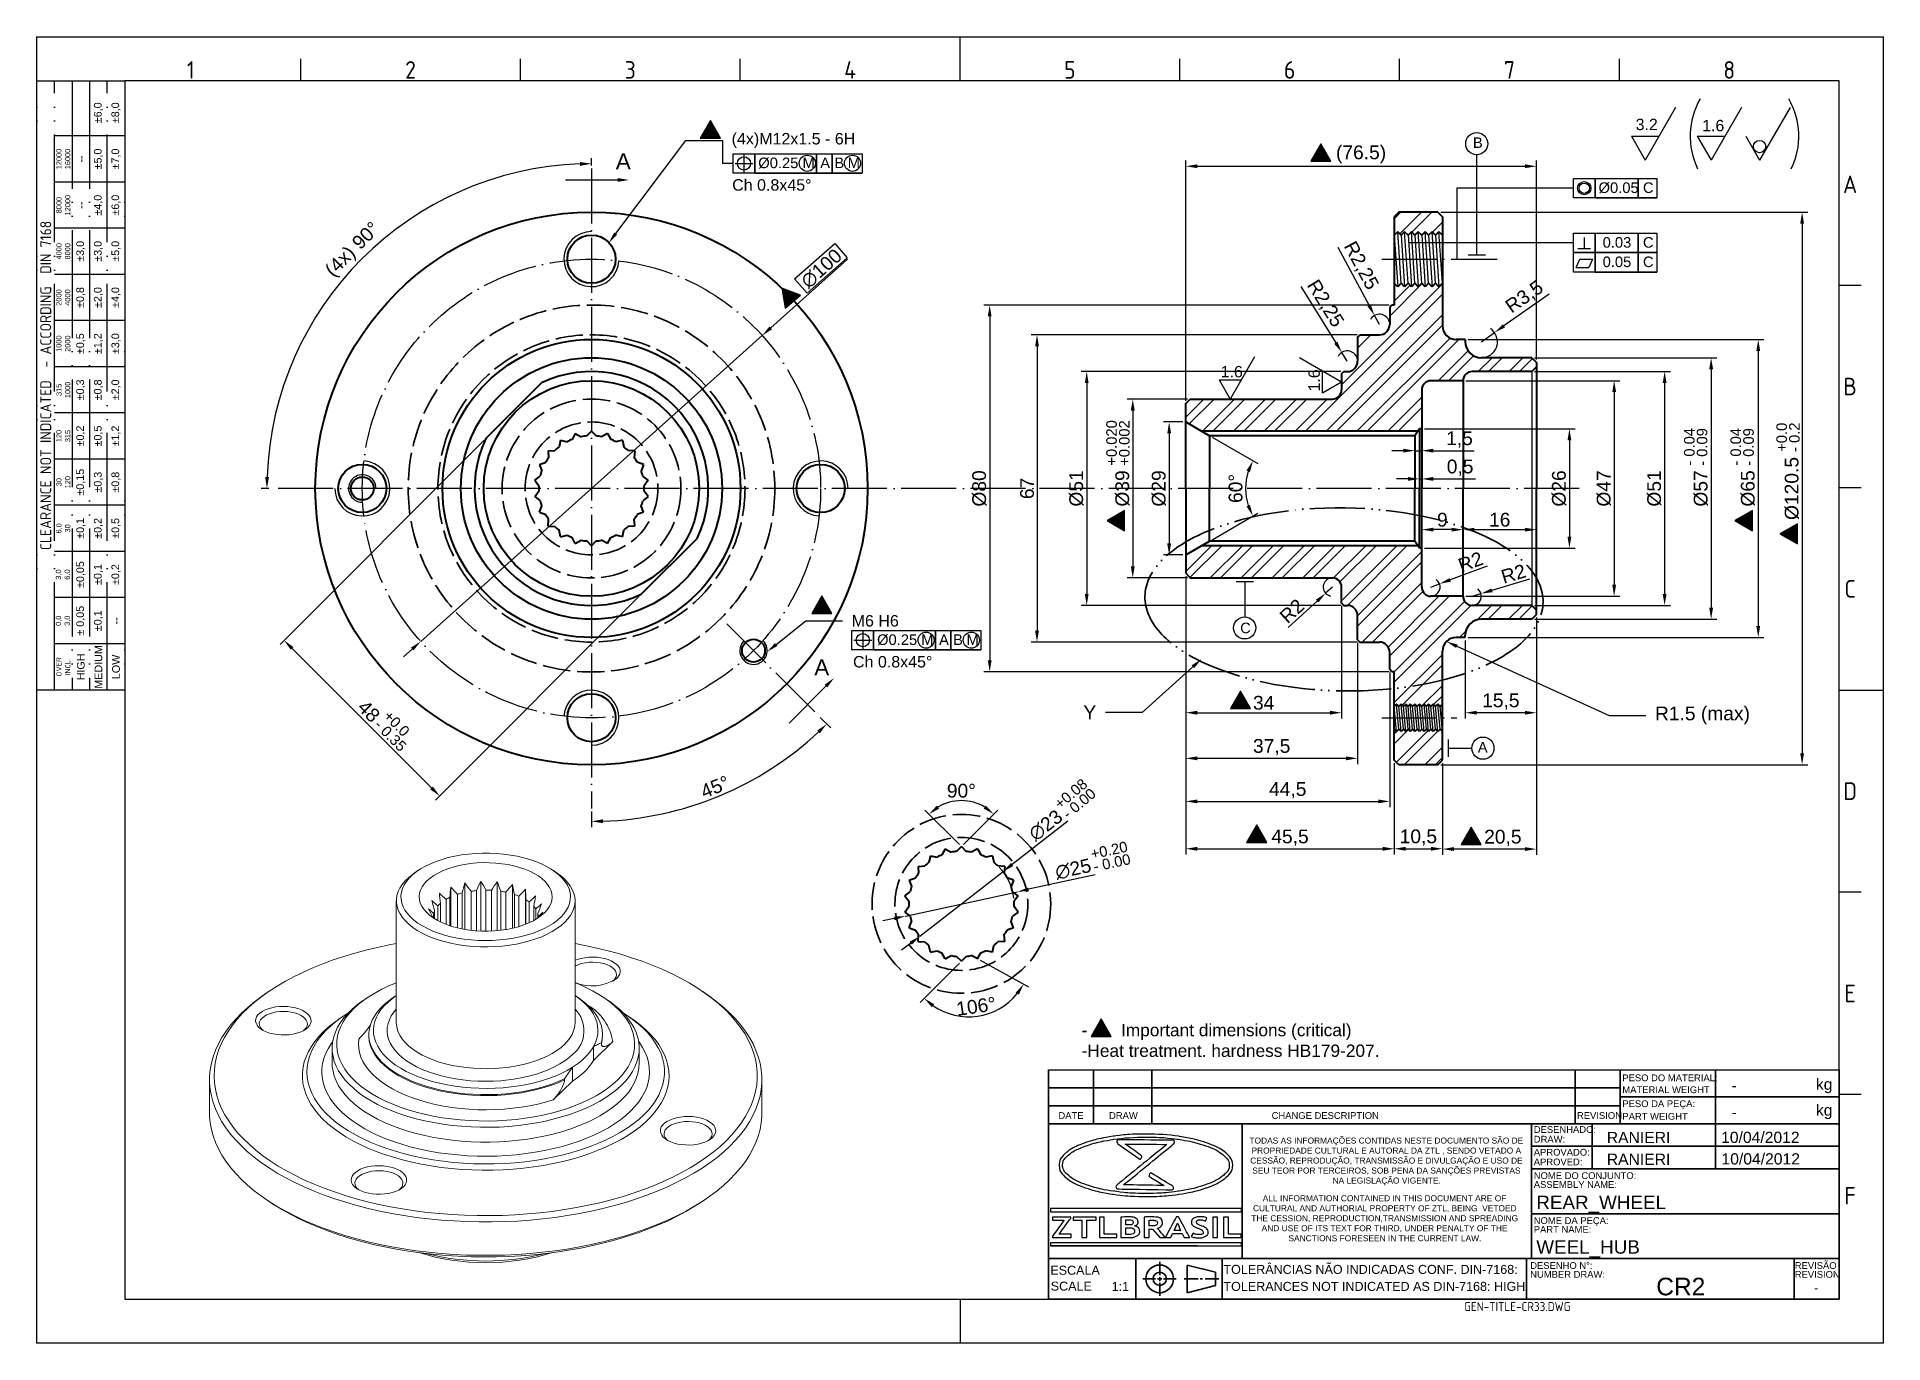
# Model space of a CAD drawing. Header units: millimetres. Extents: x 2452 to 2855, y 1106 to 1391.
import ezdxf
from ezdxf import colors
from ezdxf.entities.mleader import LeaderData, LeaderLine
from ezdxf.enums import TextEntityAlignment as Align
from ezdxf.math import Vec2, Vec3

# ---------------------------------------------------------------- set-up
doc = ezdxf.new("R2010")
doc.units = ezdxf.units.MM
for name, pattern in [('ACAD_ISO02W100', [15, 12, -3]), ('ACAD_ISO04W100', [30, 24, -3, 0, -3]), ('ACAD_ISO05W100', [33, 24, -3, 0, -3, 0, -3])]:
    doc.linetypes.add(name, pattern=pattern)
for name, color, linetype, lineweight in [('AM_0', 7, 'Continuous', 40), ('AM_4', 1, 'ACAD_ISO04W100', 25), ('AM_5', 10, 'Continuous', 25), ('AM_8', 40, 'ACAD_ISO02W100', 35), ('AM_BOR', 2, 'ACAD_ISO05W100', 35)]:
    doc.layers.add(name, color=color, linetype=linetype, lineweight=lineweight)
doc.layers.add('Camada 1', color=7, linetype='Continuous')
doc.styles.add('ACISOTS', font='isocp.shx', dxfattribs={"height": 1})
doc.styles.get("Standard").update_dxf_attribs({"font": 'arial.ttf'})
doc.dimstyles.new('ISO-25', dxfattribs={"dimtxt": 3, "dimasz": 2.5, "dimexe": 1.25, "dimexo": 0.625, "dimtad": 1, "dimtxsty": 'Standard', "dimcen": 2.5, "dimadec": 0, "dimazin": 0, "dimtfac": 1, "dimtmove": 0, "dimatfit": 3, "dimfxl": 1, "dimarcsym": 0})

msp = doc.modelspace()

# ---------------------------------------------------------------- texts
at = {"color": 0, "linetype": 'Continuous', "char_height": 1.3068, "attachment_point": 1}
for s, width, insert in [('\\pi0.22868;TODAS AS INFORMAÇÕES CONTIDAS NESTE DOCUMENTO SÃO DE \\P\\pi0.68107;PROPRIEDADE CULTURAL E AUTORAL DA ZTL , SENDO VETADO A \\P\\pi0.40206;CESSÃO, REPRODUÇÃO, TRANSMISSÃO E DIVULGAÇÃO E USO DE \\P\\pi0.85222;SEU TEOR POR TERCEIROS, SOB PENA DA SANÇÕES PREVISTAS \\P\\pi18.36;NA LEGISLAÇÃO VIGENTE.', 60.06028, (2716.269, 1151.31)), ('\\pi3.8613;ALL INFORMATION CONTAINED IN THIS DOCUMENT ARE OF \\P\\pi1.73;CULTURAL AND AUTHORIAL PROPERTY OF ZTL, BEING  VETOED \\P\\pi1.3605;THE CESSION, REPRODUCTION,TRANSMISSION AND SPREADING \\P\\pi3.6144;AND USE OF ITS TEXT FOR THIRD, UNDER PENALTY OF THE \\P\\pi9.4669;SANCTIONS FORESEEN IN THE CURRENT LAW.', 60.78715, (2715.542, 1138.731))]:
    msp.add_mtext_dynamic_manual_height_columns(s, width=width, gutter_width=12.5, heights=[0], dxfattribs=dict(at, insert=insert))
at = {"layer": 'AM_4', "insert": (2679.883, 1176.103), "char_height": 2.7, "width": 66.26474, "attachment_point": 1}
msp.add_mtext('-       Important dimensions (critical)\\P-Heat treatment. hardness HB179-207.', dxfattribs=at)
at = {"layer": 'AM_5'}
for s, width, insert, char_height, attachment_point in [('3.2', 18.23779, (2800.763, 1373.477), 2.484, 1), ('1.6', 18.23779, (2815.272, 1373.237), 2.484, 1), ('A', 12.46166, (2578.257, 1362.458), 3.5, 7), ('B', 18.23779, (2765.258, 1369.41), 2.3, 1), ('%%C0.25', 18.23779, (2609.338, 1365.011), 2.3, 1), ('M', 18.23779, (2618.979, 1365.011), 2.3, 1), ('A', 18.23779, (2622.854, 1365.011), 2.3, 1), ('B', 18.23779, (2625.928, 1365.011), 2.3, 1), ('M', 18.23779, (2628.847, 1365.011), 2.3, 1), ('Ch 0.8x45%%D', 40.20612, (2603.642, 1360.298), 2.5, 1), ('%%C0.05', 18.23779, (2792.661, 1359.6), 2.3, 1), ('C', 18.23779, (2802.356, 1359.6), 2.3, 1), (' 0.03', 18.23779, (2792.661, 1347.667), 2.3, 1), ('C', 18.23779, (2802.356, 1347.667), 2.3, 1), (' 0.05', 18.23779, (2792.661, 1343.432), 2.3, 1), ('C', 18.23779, (2802.356, 1343.432), 2.3, 1), ('1.6', 18.23779, (2710.226, 1319.573), 2.484, 1), ('%%C0.25', 18.23779, (2635.261, 1261.032), 2.3, 1), ('M', 18.23779, (2644.902, 1261.032), 2.3, 1), ('A', 18.23779, (2648.777, 1261.032), 2.3, 1), ('B', 18.23779, (2651.851, 1261.032), 2.3, 1), ('M', 18.23779, (2654.771, 1261.032), 2.3, 1), ('C', 18.23779, (2714.478, 1263.588), 2.3, 1), ('A', 12.46166, (2621.556, 1252.098), 3.5, 7), ('Ch 0.8x45%%D', 40.20612, (2630.009, 1256.318), 2.5, 1), ('A', 18.23779, (2766.325, 1237.564), 2.3, 1)]:
    msp.add_mtext_dynamic_manual_height_columns(s, width=width, gutter_width=12.5, heights=[0], dxfattribs=dict(at, insert=insert, char_height=char_height, attachment_point=attachment_point))
at = {"layer": 'AM_5', "attachment_point": 1}
for s, insert, char_height, rotation in [('1.6', (2729.379, 1314.007), 2.484, 90), ('+0.020', (2685.259, 1297.831), 2.3, 90), ('+0.002', (2688.047, 1297.801), 2.3, 90), ('- 0.04', (2811.31, 1297.831), 2.3, 90), ('- 0.09', (2814.098, 1297.801), 2.3, 90), ('- 0.04', (2821.443, 1297.831), 2.3, 90), ('- 0.09', (2824.231, 1297.801), 2.3, 90), ('+0.0', (2831.456, 1300.851), 2.3, 90), ('- 0.2', (2834.244, 1300.821), 2.3, 90), ('- 0.35', (2527.02, 1242.718), 2.3, 315), ('+0.0', (2529.012, 1244.669), 2.3, 315), ('+0.08', (2673.684, 1224.564), 2.3, 40.00963), ('- 0.00', (2675.454, 1222.41), 2.3, 40.00963), ('+0.20', (2681.667, 1214.238), 2.3, 12.17197), ('- 0.00', (2682.226, 1211.506), 2.3, 12.17197)]:
    msp.add_mtext_dynamic_manual_height_columns(s, width=18.23779, gutter_width=12.5, heights=[0], dxfattribs=dict(at, insert=insert, char_height=char_height, rotation=rotation))
at = {"layer": 'AM_8', "color": 0, "linetype": 'Continuous'}
for s, height, p in [('PESO DO MATERIAL:', 1.47015, (2797.862, 1163.601)), ('kg', 2.4503, (2840.086, 1161.722)), ('MATERIAL WEIGHT', 1.47015, (2797.862, 1160.998)), ('DATE', 1.4702, (2674.824, 1155.38)), ('DRAW', 1.4702, (2685.868, 1155.38)), ('CHANGE DESCRIPTION', 1.47015, (2721.342, 1155.38)), ('REVISION', 1.4702, (2787.956, 1155.38)), ('PESO DA PEÇA:', 1.47015, (2797.862, 1157.951)), ('PART WEIGHT', 1.47015, (2797.862, 1155.208)), ('kg', 2.4503, (2840.086, 1156.069)), ('DESENHADO:', 1.4702, (2778.533, 1152.333)), ('APROVADO:', 1.4702, (2778.533, 1147.381)), ('DRAW:', 1.4702, (2778.533, 1150.218)), ('APROVED:', 1.4702, (2778.533, 1145.267)), ('ASSEMBLY NAME:', 1.47015, (2778.533, 1140.34)), ('NOME DO CONJUNTO:', 1.47015, (2778.533, 1142.275)), ('NOME DA PEÇA:', 1.47015, (2778.533, 1132.474)), ('PART NAME:', 1.4702, (2778.533, 1130.539)), ('TOLERÂNCIAS NÃO INDICADAS CONF. DIN-7168:', 1.9602, (2710.818, 1121.581)), ('DESENHO N%%d:', 1.47015, (2777.752, 1122.673)), ('REVISÃO', 1.4702, (2835.473, 1122.673)), ('SCALE', 1.9602, (2673.144, 1117.935)), ('ESCALA', 1.9602, (2673.053, 1121.398)), ('1:1', 1.9602, (2686.434, 1117.881)), ('TOLERANCES NOT INDICATED AS DIN-7168: HIGH', 1.9602, (2710.818, 1117.881)), ('NUMBER DRAW:', 1.47015, (2777.752, 1120.738)), ('REVISION', 1.4702, (2835.473, 1120.738))]:
    msp.add_text(s, height=height, dxfattribs=at).set_placement(p)
for p in [(2821.688, 1162.669), (2821.688, 1156.838)]:
    msp.add_attdef('-', text='', height=2.45, dxfattribs=at).set_placement(p, align=Align.MIDDLE_LEFT)
for tag, p, height in [('RANIERI', (2794.459, 1150.102), 2.45), ('10/04/2012', (2819.403, 1150.131), 2.45), ('10/04/2012', (2819.481, 1145.442), 2.45), ('RANIERI', (2794.457, 1145.361), 2.45), ('REAR_WHEEL', (2779.087, 1135.714), 2.94), ('WEEL_HUB', (2779.087, 1125.988), 2.94), ('CR2', (2805.249, 1116.908), 3.833)]:
    msp.add_attdef(tag, p, '', height=height, dxfattribs=at)
msp.add_attdef('-', text='', height=1.917, dxfattribs=at).set_placement((2840.112, 1118.528), align=Align.MIDDLE_CENTER)
at = {"layer": 'AM_8', "color": 0, "linetype": 'Continuous', "style": 'ACISOTS'}
msp.add_attdef('GEN-TITLE-CR33.DWG', (2763.316, 1113.487), '', height=1.96, dxfattribs=at)

# ---------------------------------------------------------------- blocks, each defined once
blk = doc.blocks.new('A3 ZTL')
for p, q in [((19.57, 280.82), (19.57, 9.78)), ((401.17, 280.82), (19.57, 280.82)), ((401.17, 9.78), (401.17, 280.82)), ((19.57, 9.78), (401.17, 9.78))]:
    blk.add_line(p, q)
at = {"layer": 'AM_BOR', "color": 135, "linetype": 'Continuous', "lineweight": 25}
for p, q in [((0, 0), (0, 290.61)), ((0, 290.61), (410.96, 290.61)), ((410.96, 290.61), (410.96, 0)), ((410.96, 0), (0, 0))]:
    blk.add_line(p, q, dxfattribs=at)
at = {"layer": 'AM_BOR', "color": 135, "lineweight": 25}
for p, q in [((205.48, 280.82), (205.48, 290.61)), ((58.71, 280.82), (58.71, 285.71)), ((107.63, 280.82), (107.63, 285.71)), ((156.56, 280.82), (156.56, 285.71)), ((254.4, 280.82), (254.4, 285.71)), ((303.33, 280.82), (303.33, 285.71)), ((352.25, 280.82), (352.25, 285.71)), ((3.91, 145.3), (3.91, 280.82)), ((7.83, 280.82), (7.83, 145.3)), ((11.74, 280.82), (11.74, 145.3)), ((15.66, 145.3), (15.66, 280.82)), ((19.57, 268.59), (3.91, 268.59)), ((19.57, 258.32), (3.91, 258.32)), ((19.57, 248.04), (3.91, 248.04)), ((19.57, 237.77), (3.91, 237.77)), ((406.07, 235.32), (401.17, 235.32)), ((19.57, 227.5), (3.91, 227.5)), ((19.57, 217.22), (3.91, 217.22)), ((19.57, 206.95), (3.91, 206.95)), ((19.57, 196.67), (3.91, 196.67)), ((406.07, 190.31), (401.17, 190.31)), ((19.57, 186.4), (3.91, 186.4)), ((19.57, 176.13), (3.91, 176.13)), ((19.57, 165.85), (3.91, 165.85)), ((19.57, 155.58), (3.91, 155.58)), ((401.17, 145.3), (410.96, 145.3)), ((406.07, 100.29), (401.17, 100.29)), ((406.07, 55.28), (401.17, 55.28)), ((205.48, 9.78), (205.48, 0))]:
    blk.add_line(p, q, dxfattribs=at)
blk.add_lwpolyline([(19.57, 145.3), (0, 145.3), (0, 280.82), (19.57, 280.82)], close=True, dxfattribs=at)
at = {"layer": 'AM_BOR', "color": 135, "lineweight": 25, "style": 'ACISOTS'}
for s, p in [('1', (34.25, 283.27)), ('2', (83.17, 283.27)), ('3', (132.09, 283.27)), ('4', (181.02, 283.27)), ('5', (229.94, 283.27)), ('6', (278.86, 283.27)), ('7', (327.79, 283.27)), ('8', (376.71, 283.27)), ('A', (403.62, 257.83)), ('B', (403.62, 212.82)), ('C', (403.62, 167.81)), ('D', (403.62, 122.8)), ('E', (403.62, 77.79)), ('F', (403.62, 32.78))]:
    blk.add_text(s, height=3.91, dxfattribs=at).set_placement(p, align=Align.MIDDLE)
at = {"layer": 'AM_BOR', "color": 135, "lineweight": 25, "attachment_point": 5, "rotation": 90}
for s, insert, char_height, width in [('±6,0', (13.7, 273.73), 1.712, 10.274), ('±8,0', (17.61, 273.73), 1.712, 10.274), ('12000\\P16000', (5.87, 263.45), 1.174, 10.274), ('--', (9.78, 263.45), 1.712, 10.274), ('±5,0', (13.7, 263.45), 1.712, 10.274), ('±7,0', (17.61, 263.45), 1.712, 10.274), ('8000\\P12000', (5.87, 253.18), 1.174, 10.274), ('±4,0', (13.7, 253.18), 1.712, 10.274), ('±6,0', (17.61, 253.18), 1.712, 10.274), ('--', (9.78, 253.18), 1.712, 10.274), ('{\\Fisocp.shx|c0;CLEARANCE NOT INDICATED  - ACCORDING  DIN 7168}', (1.96, 213.06), 2.4462, 135.5186), ('4000\\P8000', (5.87, 242.91), 1.174, 10.274), ('±3,0', (9.78, 242.91), 1.712, 10.274), ('±3,0', (13.7, 242.91), 1.712, 10.274), ('±5,0', (17.61, 242.91), 1.712, 10.274), ('2000\\P4000', (5.87, 232.63), 1.174, 10.274), ('±0,8', (9.78, 232.63), 1.712, 10.274), ('±2,0', (13.7, 232.63), 1.712, 10.274), ('±4,0', (17.61, 232.63), 1.712, 10.274), ('1000\\P2000', (5.87, 222.36), 1.174, 10.274), ('±0,5', (9.78, 222.36), 1.712, 10.274), ('±1,2', (13.7, 222.36), 1.712, 10.274), ('±3,0', (17.61, 222.36), 1.712, 10.274), ('315\\P1000', (5.87, 212.08), 1.174, 10.274), ('±0,3', (9.78, 212.08), 1.712, 10.274), ('±0,8', (13.7, 212.08), 1.712, 10.274), ('±2,0', (17.61, 212.08), 1.712, 10.274), ('120\\P315', (5.87, 201.81), 1.174, 10.274), ('±0,2', (9.78, 201.81), 1.712, 10.274), ('±0,5', (13.7, 201.81), 1.712, 10.274), ('±1,2', (17.61, 201.81), 1.712, 10.274), ('±0,15', (9.78, 191.54), 1.712, 10.274), ('±0,3', (13.7, 191.54), 1.712, 10.274), ('±0,8', (17.61, 191.54), 1.712, 10.274), ('30\\P120', (5.87, 191.54), 1.174, 10.274), ('6,0\\P30', (5.87, 181.26), 1.174, 10.274), ('±0,1', (9.78, 181.26), 1.712, 10.274), ('±0,2', (13.7, 181.26), 1.712, 10.274), ('±0,5', (17.61, 181.26), 1.712, 10.274), ('±0,05', (9.78, 170.99), 1.712, 10.274), ('±0,1', (13.7, 170.99), 1.712, 10.274), ('±0,2', (17.61, 170.99), 1.712, 10.274), ('3,0\\P6,0', (5.87, 170.99), 1.174, 10.274), ('0,0\\P3,0', (5.87, 160.71), 1.174, 10.274), ('± 0,05', (9.78, 160.71), 1.712, 10.274), ('\\pt4.69206;±0,1', (13.7, 160.71), 1.7123, 10.274), ('--', (17.61, 160.71), 1.712, 10.274), ('{\\Fisocp.shx|c0;OVER\\PINCL.}', (5.87, 150.44), 1.1742, 10.274), ('HIGH', (9.78, 150.44), 1.712, 10.274), ('MEDIUM', (13.7, 150.44), 1.712, 10.274), ('LOW', (17.61, 150.44), 1.712, 10.274)]:
    blk.add_mtext(s, dxfattribs=dict(at, insert=insert, char_height=char_height, width=width))
blk = doc.blocks.new('*D11')
at = {"layer": 'AM_5', "color": 0, "lineweight": -2, "transparency": 16777216}
for p, q in [((2702.97, 1312.36), (2689.79, 1312.36)), ((2691.04, 1309.86), (2691.04, 1275.86)), ((2702.97, 1273.36), (2689.79, 1273.36))]:
    blk.add_line(p, q, dxfattribs=at)
at = {"layer": 'AM_5', "color": 0, "transparency": 16777216}
for points in [[(2690.62, 1309.86), (2691.46, 1309.86), (2691.04, 1312.36)], [(2690.62, 1275.86), (2691.46, 1275.86), (2691.04, 1273.36)]]:
    blk.add_solid(points, dxfattribs=at)
at = {"layer": 'Defpoints', "color": 0, "transparency": 16777216}
for p in [(2703.6, 1312.36), (2691.04, 1273.36), (2703.6, 1273.36)]:
    blk.add_point(p, dxfattribs=at)
at = {"layer": 'AM_5', "color": 0, "transparency": 16777216, "insert": (2688.8, 1292.86), "char_height": 3, "attachment_point": 5, "rotation": 90}
blk.add_mtext('%%C39', dxfattribs=at)
blk = doc.blocks.new('*D12')
at = {"layer": 'AM_5', "color": 0, "lineweight": -2, "transparency": 16777216}
for p, q in [((2736.47, 1318.36), (2679.75, 1318.36)), ((2681, 1315.86), (2681, 1269.86)), ((2736.47, 1267.36), (2679.75, 1267.36))]:
    blk.add_line(p, q, dxfattribs=at)
at = {"layer": 'AM_5', "color": 0, "transparency": 16777216}
for points in [[(2680.58, 1315.86), (2681.41, 1315.86), (2681, 1318.36)], [(2680.58, 1269.86), (2681.41, 1269.86), (2681, 1267.36)]]:
    blk.add_solid(points, dxfattribs=at)
at = {"layer": 'Defpoints', "color": 0, "transparency": 16777216}
for p in [(2737.1, 1318.36), (2681, 1267.36), (2737.1, 1267.36)]:
    blk.add_point(p, dxfattribs=at)
at = {"layer": 'AM_5', "color": 0, "transparency": 16777216, "insert": (2678.75, 1292.86), "char_height": 3, "attachment_point": 5, "rotation": 90}
blk.add_mtext('%%C51', dxfattribs=at)
blk = doc.blocks.new('*D13')
at = {"layer": 'AM_5', "color": 0, "lineweight": -2, "transparency": 16777216}
for p, q in [((2739.97, 1326.36), (2668.9, 1326.36)), ((2670.15, 1323.86), (2670.15, 1261.86)), ((2739.97, 1259.36), (2668.9, 1259.36))]:
    blk.add_line(p, q, dxfattribs=at)
at = {"layer": 'AM_5', "color": 0, "transparency": 16777216}
for points in [[(2669.74, 1323.86), (2670.57, 1323.86), (2670.15, 1326.36)], [(2669.74, 1261.86), (2670.57, 1261.86), (2670.15, 1259.36)]]:
    blk.add_solid(points, dxfattribs=at)
at = {"layer": 'Defpoints', "color": 0, "transparency": 16777216}
for p in [(2740.6, 1326.36), (2670.15, 1259.36), (2740.6, 1259.36)]:
    blk.add_point(p, dxfattribs=at)
at = {"layer": 'AM_5', "color": 0, "transparency": 16777216, "insert": (2668, 1292.86), "char_height": 3, "attachment_point": 5, "rotation": 90}
blk.add_mtext('67', dxfattribs=at)
blk = doc.blocks.new('*D14')
at = {"layer": 'AM_5', "color": 0, "lineweight": -2, "transparency": 16777216}
for p, q in [((2746.97, 1332.86), (2658.58, 1332.86)), ((2659.83, 1330.36), (2659.83, 1255.36)), ((2746.97, 1252.86), (2658.58, 1252.86))]:
    blk.add_line(p, q, dxfattribs=at)
at = {"layer": 'AM_5', "color": 0, "transparency": 16777216}
for points in [[(2659.41, 1330.36), (2660.24, 1330.36), (2659.83, 1332.86)], [(2659.41, 1255.36), (2660.24, 1255.36), (2659.83, 1252.86)]]:
    blk.add_solid(points, dxfattribs=at)
at = {"layer": 'Defpoints', "color": 0, "transparency": 16777216}
for p in [(2747.6, 1332.86), (2659.83, 1252.86), (2747.6, 1252.86)]:
    blk.add_point(p, dxfattribs=at)
at = {"layer": 'AM_5', "color": 0, "transparency": 16777216, "insert": (2657.58, 1292.86), "char_height": 3, "attachment_point": 5, "rotation": 90}
blk.add_mtext('%%C80', dxfattribs=at)
blk = doc.blocks.new('*D15')
at = {"layer": 'AM_5', "color": 0, "lineweight": -2, "transparency": 16777216}
for p, q in [((2701.97, 1307.36), (2697.74, 1307.36)), ((2698.99, 1304.86), (2698.99, 1280.86)), ((2701.97, 1278.36), (2697.74, 1278.36))]:
    blk.add_line(p, q, dxfattribs=at)
at = {"layer": 'AM_5', "color": 0, "transparency": 16777216}
for points in [[(2698.57, 1304.86), (2699.4, 1304.86), (2698.99, 1307.36)], [(2698.57, 1280.86), (2699.4, 1280.86), (2698.99, 1278.36)]]:
    blk.add_solid(points, dxfattribs=at)
at = {"layer": 'Defpoints', "color": 0, "transparency": 16777216}
for p in [(2702.6, 1307.36), (2698.99, 1278.36), (2702.6, 1278.36)]:
    blk.add_point(p, dxfattribs=at)
at = {"layer": 'AM_5', "color": 0, "transparency": 16777216, "insert": (2696.75, 1292.86), "char_height": 3, "attachment_point": 5, "rotation": 90}
blk.add_mtext('%%c29', dxfattribs=at)
blk = doc.blocks.new('*D16')
at = {"layer": 'AM_5', "color": 0, "lineweight": -2, "transparency": 16777216}
for p, q in [((2708.33, 1304.04), (2718.34, 1298.27)), ((2708.33, 1281.67), (2718.34, 1287.44))]:
    blk.add_line(p, q, dxfattribs=at)
blk.add_arc((2727.71, 1292.86), 12.07, 161.8862, 198.1138, dxfattribs=at)
at = {"layer": 'AM_5', "color": 0, "transparency": 16777216}
for points in [[(2715.86, 1296.78), (2716.62, 1296.44), (2717.26, 1298.89)], [(2716.62, 1289.27), (2715.86, 1288.93), (2717.26, 1286.82)]]:
    blk.add_solid(points, dxfattribs=at)
at = {"layer": 'Defpoints', "color": 0, "transparency": 16777216}
for p in [(2702.6, 1307.36), (2707.79, 1304.36), (2715.82, 1294.95), (2707.79, 1281.36), (2702.6, 1278.36)]:
    blk.add_point(p, dxfattribs=at)
at = {"layer": 'AM_5', "color": 0, "transparency": 16777216, "insert": (2713.48, 1292.86), "char_height": 3, "attachment_point": 5, "rotation": 90}
blk.add_mtext('60°', dxfattribs=at)
blk = doc.blocks.new('*D17')
at = {"layer": 'AM_5', "color": 0, "lineweight": -2, "transparency": 16777216}
for p, q in [((2702.6, 1273.73), (2702.6, 1242.71)), ((2736.6, 1267.23), (2736.6, 1242.71)), ((2705.1, 1243.96), (2734.1, 1243.96))]:
    blk.add_line(p, q, dxfattribs=at)
at = {"layer": 'AM_5', "color": 0, "transparency": 16777216}
for points in [[(2705.1, 1244.37), (2705.1, 1243.54), (2702.6, 1243.96)], [(2734.1, 1244.37), (2734.1, 1243.54), (2736.6, 1243.96)]]:
    blk.add_solid(points, dxfattribs=at)
at = {"layer": 'Defpoints', "color": 0, "transparency": 16777216}
for p in [(2702.6, 1274.36), (2736.6, 1267.86), (2736.6, 1243.96)]:
    blk.add_point(p, dxfattribs=at)
at = {"layer": 'AM_5', "color": 0, "transparency": 16777216, "insert": (2719.6, 1246.11), "char_height": 3, "attachment_point": 5}
blk.add_mtext('34', dxfattribs=at)
blk = doc.blocks.new('*D18')
at = {"layer": 'AM_5', "color": 0, "lineweight": -2, "transparency": 16777216}
for p, q in [((2702.6, 1272.73), (2702.6, 1232.76)), ((2740.1, 1259.23), (2740.1, 1232.76)), ((2705.1, 1234.01), (2737.6, 1234.01))]:
    blk.add_line(p, q, dxfattribs=at)
at = {"layer": 'AM_5', "color": 0, "transparency": 16777216}
for points in [[(2705.1, 1234.42), (2705.1, 1233.59), (2702.6, 1234.01)], [(2737.6, 1234.42), (2737.6, 1233.59), (2740.1, 1234.01)]]:
    blk.add_solid(points, dxfattribs=at)
at = {"layer": 'Defpoints', "color": 0, "transparency": 16777216}
for p in [(2702.6, 1273.36), (2740.1, 1259.86), (2740.1, 1234.01)]:
    blk.add_point(p, dxfattribs=at)
at = {"layer": 'AM_5', "color": 0, "transparency": 16777216, "insert": (2721.35, 1236.43), "char_height": 3, "attachment_point": 5}
blk.add_mtext('37,5', dxfattribs=at)
blk = doc.blocks.new('*D19')
at = {"layer": 'AM_5', "color": 0, "lineweight": -2, "transparency": 16777216}
for p, q in [((2702.6, 1273.73), (2702.6, 1223.37)), ((2747.1, 1252.73), (2747.1, 1223.37)), ((2705.1, 1224.62), (2744.6, 1224.62))]:
    blk.add_line(p, q, dxfattribs=at)
at = {"layer": 'AM_5', "color": 0, "transparency": 16777216}
for points in [[(2705.1, 1225.03), (2705.1, 1224.2), (2702.6, 1224.62)], [(2744.6, 1225.03), (2744.6, 1224.2), (2747.1, 1224.62)]]:
    blk.add_solid(points, dxfattribs=at)
at = {"layer": 'Defpoints', "color": 0, "transparency": 16777216}
for p in [(2702.6, 1274.36), (2747.1, 1253.36), (2747.1, 1224.62)]:
    blk.add_point(p, dxfattribs=at)
at = {"layer": 'AM_5', "color": 0, "transparency": 16777216, "insert": (2724.85, 1227.04), "char_height": 3, "attachment_point": 5}
blk.add_mtext('44,5', dxfattribs=at)
blk = doc.blocks.new('*D20')
at = {"layer": 'AM_5', "color": 0, "lineweight": -2, "transparency": 16777216}
for p, q in [((2702.6, 1272.73), (2702.6, 1213.04)), ((2748.1, 1232.98), (2748.1, 1213.04)), ((2705.1, 1214.29), (2745.6, 1214.29))]:
    blk.add_line(p, q, dxfattribs=at)
at = {"layer": 'AM_5', "color": 0, "transparency": 16777216}
for points in [[(2705.1, 1214.71), (2705.1, 1213.87), (2702.6, 1214.29)], [(2745.6, 1214.71), (2745.6, 1213.87), (2748.1, 1214.29)]]:
    blk.add_solid(points, dxfattribs=at)
at = {"layer": 'Defpoints', "color": 0, "transparency": 16777216}
for p in [(2702.6, 1273.36), (2748.1, 1233.61), (2748.1, 1214.29)]:
    blk.add_point(p, dxfattribs=at)
at = {"layer": 'AM_5', "color": 0, "transparency": 16777216, "insert": (2725.35, 1216.71), "char_height": 3, "attachment_point": 5}
blk.add_mtext('45,5', dxfattribs=at)
blk = doc.blocks.new('*D21')
at = {"layer": 'AM_5', "color": 0, "lineweight": -2, "transparency": 16777216}
for p, q in [((2748.1, 1232.98), (2748.1, 1213.04)), ((2758.6, 1232.98), (2758.6, 1213.04)), ((2750.6, 1214.29), (2756.1, 1214.29))]:
    blk.add_line(p, q, dxfattribs=at)
at = {"layer": 'AM_5', "color": 0, "transparency": 16777216}
for points in [[(2750.6, 1214.71), (2750.6, 1213.87), (2748.1, 1214.29)], [(2756.1, 1214.71), (2756.1, 1213.87), (2758.6, 1214.29)]]:
    blk.add_solid(points, dxfattribs=at)
at = {"layer": 'Defpoints', "color": 0, "transparency": 16777216}
for p in [(2748.1, 1233.61), (2758.6, 1233.61), (2758.6, 1214.29)]:
    blk.add_point(p, dxfattribs=at)
at = {"layer": 'AM_5', "color": 0, "transparency": 16777216, "insert": (2753.35, 1216.72), "char_height": 3, "attachment_point": 5}
blk.add_mtext('10,5', dxfattribs=at)
blk = doc.blocks.new('*D22')
at = {"layer": 'AM_5', "color": 0, "lineweight": -2, "transparency": 16777216}
for p, q in [((2779.1, 1264.73), (2779.1, 1212.97)), ((2758.6, 1232.36), (2758.6, 1212.97)), ((2776.6, 1214.22), (2761.1, 1214.22))]:
    blk.add_line(p, q, dxfattribs=at)
at = {"layer": 'AM_5', "color": 0, "transparency": 16777216}
for points in [[(2761.1, 1214.64), (2761.1, 1213.81), (2758.6, 1214.22)], [(2776.6, 1214.64), (2776.6, 1213.81), (2779.1, 1214.22)]]:
    blk.add_solid(points, dxfattribs=at)
at = {"layer": 'Defpoints', "color": 0, "transparency": 16777216}
for p in [(2779.1, 1265.36), (2758.6, 1232.98), (2758.6, 1214.22)]:
    blk.add_point(p, dxfattribs=at)
at = {"layer": 'AM_5', "color": 0, "transparency": 16777216, "insert": (2771.79, 1216.65), "char_height": 3, "attachment_point": 5}
blk.add_mtext('20,5', dxfattribs=at)
blk = doc.blocks.new('*D23')
at = {"layer": 'AM_5', "color": 0, "lineweight": -2, "transparency": 16777216}
for p, q in [((2779.1, 1264.11), (2779.1, 1242.71)), ((2763.6, 1259.73), (2763.6, 1242.71)), ((2776.6, 1243.96), (2766.1, 1243.96))]:
    blk.add_line(p, q, dxfattribs=at)
at = {"layer": 'AM_5', "color": 0, "transparency": 16777216}
for points in [[(2766.1, 1244.37), (2766.1, 1243.54), (2763.6, 1243.96)], [(2776.6, 1244.37), (2776.6, 1243.54), (2779.1, 1243.96)]]:
    blk.add_solid(points, dxfattribs=at)
at = {"layer": 'Defpoints', "color": 0, "transparency": 16777216}
for p in [(2779.1, 1264.73), (2763.6, 1260.36), (2763.6, 1243.96)]:
    blk.add_point(p, dxfattribs=at)
at = {"layer": 'AM_5', "color": 0, "transparency": 16777216, "insert": (2771.35, 1246.38), "char_height": 3, "attachment_point": 5}
blk.add_mtext('15,5', dxfattribs=at)
blk = doc.blocks.new('*D24')
at = {"layer": 'AM_5', "color": 0, "lineweight": -2, "transparency": 16777216}
for p, q in [((2702.6, 1311.98), (2702.6, 1364.37)), ((2705.1, 1363.12), (2776.6, 1363.12)), ((2779.1, 1320.98), (2779.1, 1364.37))]:
    blk.add_line(p, q, dxfattribs=at)
at = {"layer": 'AM_5', "color": 0, "transparency": 16777216}
for points in [[(2705.1, 1363.54), (2705.1, 1362.71), (2702.6, 1363.12)], [(2776.6, 1363.54), (2776.6, 1362.71), (2779.1, 1363.12)]]:
    blk.add_solid(points, dxfattribs=at)
at = {"layer": 'Defpoints', "color": 0, "transparency": 16777216}
for p in [(2779.1, 1363.12), (2779.1, 1320.36), (2702.6, 1311.36)]:
    blk.add_point(p, dxfattribs=at)
at = {"layer": 'AM_5', "color": 0, "transparency": 16777216, "insert": (2740.85, 1365.71), "char_height": 3, "attachment_point": 5}
blk.add_mtext('(76.5)', dxfattribs=at)
blk = doc.blocks.new('*D25')
at = {"layer": 'AM_5', "color": 0, "lineweight": -2, "transparency": 16777216}
for p, q in [((2763.1, 1284.5), (2763.1, 1285.13)), ((2779.1, 1284.5), (2779.1, 1285.13)), ((2765.6, 1283.88), (2776.6, 1283.88))]:
    blk.add_line(p, q, dxfattribs=at)
at = {"layer": 'AM_5', "color": 0, "transparency": 16777216}
for points in [[(2765.6, 1284.29), (2765.6, 1283.46), (2763.1, 1283.88)], [(2776.6, 1284.29), (2776.6, 1283.46), (2779.1, 1283.88)]]:
    blk.add_solid(points, dxfattribs=at)
at = {"layer": 'Defpoints', "color": 0, "transparency": 16777216}
for p in [(2763.1, 1283.88), (2779.1, 1283.88), (2779.1, 1283.88)]:
    blk.add_point(p, dxfattribs=at)
at = {"layer": 'AM_5', "color": 0, "transparency": 16777216, "insert": (2771.1, 1286.03), "char_height": 3, "attachment_point": 5}
blk.add_mtext('16', dxfattribs=at)
blk = doc.blocks.new('*D26')
at = {"layer": 'AM_5', "color": 0, "lineweight": -2, "transparency": 16777216}
for p, q in [((2754.1, 1284.5), (2754.1, 1285.13)), ((2763.1, 1284.5), (2763.1, 1285.13)), ((2760.6, 1283.88), (2756.6, 1283.88))]:
    blk.add_line(p, q, dxfattribs=at)
at = {"layer": 'AM_5', "color": 0, "transparency": 16777216}
for points in [[(2756.6, 1284.29), (2756.6, 1283.46), (2754.1, 1283.88)], [(2760.6, 1284.29), (2760.6, 1283.46), (2763.1, 1283.88)]]:
    blk.add_solid(points, dxfattribs=at)
at = {"layer": 'Defpoints', "color": 0, "transparency": 16777216}
for p in [(2754.1, 1283.88), (2754.1, 1283.88), (2763.1, 1283.88)]:
    blk.add_point(p, dxfattribs=at)
at = {"layer": 'AM_5', "color": 0, "transparency": 16777216, "insert": (2758.6, 1286.03), "char_height": 3, "attachment_point": 5}
blk.add_mtext('9', dxfattribs=at)
blk = doc.blocks.new('*D27')
at = {"layer": 'AM_5', "color": 0, "lineweight": -2, "transparency": 16777216}
for p, q in [((2750.1, 1301.1), (2747.6, 1301.1)), ((2752.6, 1301.73), (2752.6, 1302.35)), ((2752.6, 1301.1), (2754.1, 1301.1)), ((2754.1, 1301.73), (2754.1, 1302.35)), ((2756.6, 1301.1), (2765.55, 1301.1))]:
    blk.add_line(p, q, dxfattribs=at)
at = {"layer": 'AM_5', "color": 0, "transparency": 16777216}
for points in [[(2750.1, 1301.52), (2750.1, 1300.69), (2752.6, 1301.1)], [(2756.6, 1301.52), (2756.6, 1300.69), (2754.1, 1301.1)]]:
    blk.add_solid(points, dxfattribs=at)
at = {"layer": 'Defpoints', "color": 0, "transparency": 16777216}
for p in [(2752.6, 1301.1), (2754.1, 1301.1), (2754.1, 1301.1)]:
    blk.add_point(p, dxfattribs=at)
at = {"layer": 'AM_5', "color": 0, "transparency": 16777216, "insert": (2762.32, 1303.53), "char_height": 3, "attachment_point": 5}
blk.add_mtext('1,5', dxfattribs=at)
blk = doc.blocks.new('*D28')
at = {"layer": 'AM_5', "color": 0, "lineweight": -2, "transparency": 16777216}
for p, q in [((2751.1, 1294.94), (2748.6, 1294.94)), ((2753.6, 1293.48), (2753.6, 1296.19)), ((2753.6, 1294.94), (2754.1, 1294.94)), ((2754.1, 1293.48), (2754.1, 1296.19)), ((2756.6, 1294.94), (2765.83, 1294.94))]:
    blk.add_line(p, q, dxfattribs=at)
at = {"layer": 'AM_5', "color": 0, "transparency": 16777216}
for points in [[(2751.1, 1295.36), (2751.1, 1294.52), (2753.6, 1294.94)], [(2756.6, 1295.36), (2756.6, 1294.52), (2754.1, 1294.94)]]:
    blk.add_solid(points, dxfattribs=at)
at = {"layer": 'Defpoints', "color": 0, "transparency": 16777216}
for p in [(2754.1, 1294.94), (2753.6, 1292.86), (2754.1, 1292.86)]:
    blk.add_point(p, dxfattribs=at)
at = {"layer": 'AM_5', "color": 0, "transparency": 16777216, "insert": (2762.46, 1297.37), "char_height": 3, "attachment_point": 5}
blk.add_mtext('0,5', dxfattribs=at)
blk = doc.blocks.new('*D29')
at = {"layer": 'AM_5', "color": 0, "lineweight": -2, "transparency": 16777216}
for p, q in [((2754.72, 1305.86), (2787.56, 1305.86)), ((2786.31, 1303.36), (2786.31, 1282.36)), ((2754.72, 1279.86), (2787.56, 1279.86))]:
    blk.add_line(p, q, dxfattribs=at)
at = {"layer": 'AM_5', "color": 0, "transparency": 16777216}
for points in [[(2785.89, 1303.36), (2786.72, 1303.36), (2786.31, 1305.86)], [(2785.89, 1282.36), (2786.72, 1282.36), (2786.31, 1279.86)]]:
    blk.add_solid(points, dxfattribs=at)
at = {"layer": 'Defpoints', "color": 0, "transparency": 16777216}
for p in [(2754.1, 1305.86), (2754.1, 1279.86), (2786.31, 1279.86)]:
    blk.add_point(p, dxfattribs=at)
at = {"layer": 'AM_5', "color": 0, "transparency": 16777216, "insert": (2784.06, 1292.86), "char_height": 3, "attachment_point": 5, "rotation": 90}
blk.add_mtext('%%C26', dxfattribs=at)
blk = doc.blocks.new('*D30')
at = {"layer": 'AM_5', "color": 0, "lineweight": -2, "transparency": 16777216}
for p, q in [((2763.72, 1316.36), (2797.32, 1316.36)), ((2796.07, 1313.86), (2796.07, 1271.86)), ((2763.72, 1269.36), (2797.32, 1269.36))]:
    blk.add_line(p, q, dxfattribs=at)
at = {"layer": 'AM_5', "color": 0, "transparency": 16777216}
for points in [[(2795.66, 1313.86), (2796.49, 1313.86), (2796.07, 1316.36)], [(2795.66, 1271.86), (2796.49, 1271.86), (2796.07, 1269.36)]]:
    blk.add_solid(points, dxfattribs=at)
at = {"layer": 'Defpoints', "color": 0, "transparency": 16777216}
for p in [(2763.1, 1316.36), (2763.1, 1269.36), (2796.07, 1269.36)]:
    blk.add_point(p, dxfattribs=at)
at = {"layer": 'AM_5', "color": 0, "transparency": 16777216, "insert": (2793.83, 1292.86), "char_height": 3, "attachment_point": 5, "rotation": 90}
blk.add_mtext('%%C47', dxfattribs=at)
blk = doc.blocks.new('*D31')
at = {"layer": 'AM_5', "color": 0, "lineweight": -2, "transparency": 16777216}
for p, q in [((2778.72, 1318.36), (2808.33, 1318.36)), ((2807.08, 1315.86), (2807.08, 1269.86)), ((2778.72, 1267.36), (2808.33, 1267.36))]:
    blk.add_line(p, q, dxfattribs=at)
at = {"layer": 'AM_5', "color": 0, "transparency": 16777216}
for points in [[(2806.66, 1315.86), (2807.5, 1315.86), (2807.08, 1318.36)], [(2806.66, 1269.86), (2807.5, 1269.86), (2807.08, 1267.36)]]:
    blk.add_solid(points, dxfattribs=at)
at = {"layer": 'Defpoints', "color": 0, "transparency": 16777216}
for p in [(2778.1, 1318.36), (2778.1, 1267.36), (2807.08, 1267.36)]:
    blk.add_point(p, dxfattribs=at)
at = {"layer": 'AM_5', "color": 0, "transparency": 16777216, "insert": (2804.84, 1292.86), "char_height": 3, "attachment_point": 5, "rotation": 90}
blk.add_mtext('%%C51', dxfattribs=at)
blk = doc.blocks.new('*D32')
at = {"layer": 'AM_5', "color": 0, "lineweight": -2, "transparency": 16777216}
for p, q in [((2778.72, 1321.36), (2818.48, 1321.36)), ((2817.23, 1318.86), (2817.23, 1266.86)), ((2778.72, 1264.36), (2818.48, 1264.36))]:
    blk.add_line(p, q, dxfattribs=at)
at = {"layer": 'AM_5', "color": 0, "transparency": 16777216}
for points in [[(2816.81, 1318.86), (2817.65, 1318.86), (2817.23, 1321.36)], [(2816.81, 1266.86), (2817.65, 1266.86), (2817.23, 1264.36)]]:
    blk.add_solid(points, dxfattribs=at)
at = {"layer": 'Defpoints', "color": 0, "transparency": 16777216}
for p in [(2778.1, 1321.36), (2778.1, 1264.36), (2817.23, 1264.36)]:
    blk.add_point(p, dxfattribs=at)
at = {"layer": 'AM_5', "color": 0, "transparency": 16777216, "insert": (2814.99, 1292.86), "char_height": 3, "attachment_point": 5, "rotation": 90}
blk.add_mtext('%%C57', dxfattribs=at)
blk = doc.blocks.new('*D33')
at = {"layer": 'AM_5', "color": 0, "lineweight": -2, "transparency": 16777216}
for p, q in [((2764.22, 1325.36), (2828.76, 1325.36)), ((2827.51, 1322.86), (2827.51, 1262.86)), ((2764.22, 1260.36), (2828.76, 1260.36))]:
    blk.add_line(p, q, dxfattribs=at)
at = {"layer": 'AM_5', "color": 0, "transparency": 16777216}
for points in [[(2827.09, 1322.86), (2827.92, 1322.86), (2827.51, 1325.36)], [(2827.09, 1262.86), (2827.92, 1262.86), (2827.51, 1260.36)]]:
    blk.add_solid(points, dxfattribs=at)
at = {"layer": 'Defpoints', "color": 0, "transparency": 16777216}
for p in [(2763.6, 1325.36), (2763.6, 1260.36), (2827.51, 1260.36)]:
    blk.add_point(p, dxfattribs=at)
at = {"layer": 'AM_5', "color": 0, "transparency": 16777216, "insert": (2825.27, 1292.86), "char_height": 3, "attachment_point": 5, "rotation": 90}
blk.add_mtext('%%C65', dxfattribs=at)
blk = doc.blocks.new('*D34')
at = {"layer": 'AM_5', "color": 0, "lineweight": -2, "transparency": 16777216}
for p, q in [((2781.91, 1335.26), (2772.01, 1328.3)), ((2767.1, 1324.86), (2769.96, 1326.87))]:
    blk.add_line(p, q, dxfattribs=at)
blk.add_arc((2767.1, 1324.86), 3.5, 280.2314, 55.5407, dxfattribs=at)
at = {"layer": 'AM_5', "color": 0, "transparency": 16777216}
blk.add_solid([(2771.77, 1328.64), (2772.25, 1327.96), (2769.96, 1326.87)], dxfattribs=at)
at = {"layer": 'Defpoints', "color": 0, "transparency": 16777216}
for p in [(2769.96, 1326.87), (2767.1, 1324.86)]:
    blk.add_point(p, dxfattribs=at)
at = {"layer": 'AM_5', "color": 0, "transparency": 16777216, "insert": (2776.59, 1334.49), "char_height": 3, "attachment_point": 5, "rotation": 35.0779}
blk.add_mtext('R3,5', dxfattribs=at)
blk = doc.blocks.new('*D35')
at = {"layer": 'AM_5', "color": 0, "lineweight": -2, "transparency": 16777216}
for p, q in [((2735.75, 1345.5), (2742.59, 1332.79)), ((2744.85, 1328.61), (2743.78, 1330.59))]:
    blk.add_line(p, q, dxfattribs=at)
blk.add_arc((2744.85, 1328.61), 2.25, 15.9155, 150.1349, dxfattribs=at)
at = {"layer": 'AM_5', "color": 0, "transparency": 16777216}
blk.add_solid([(2742.96, 1332.99), (2742.23, 1332.59), (2743.78, 1330.59)], dxfattribs=at)
at = {"layer": 'Defpoints', "color": 0, "transparency": 16777216}
for p in [(2743.78, 1330.59), (2744.85, 1328.61)]:
    blk.add_point(p, dxfattribs=at)
at = {"layer": 'AM_5', "color": 0, "transparency": 16777216, "insert": (2740.72, 1341.39), "char_height": 3, "attachment_point": 5, "rotation": 298.304}
blk.add_mtext('R2,25', dxfattribs=at)
blk = doc.blocks.new('*D36')
at = {"layer": 'AM_5', "color": 0, "lineweight": -2, "transparency": 16777216}
for p, q in [((2727.72, 1336.9), (2735.34, 1324.64)), ((2737.85, 1320.61), (2736.66, 1322.52))]:
    blk.add_line(p, q, dxfattribs=at)
blk.add_arc((2737.85, 1320.61), 2.25, 15.9155, 153.6907, dxfattribs=at)
at = {"layer": 'AM_5', "color": 0, "transparency": 16777216}
blk.add_solid([(2735.69, 1324.86), (2734.99, 1324.42), (2736.66, 1322.52)], dxfattribs=at)
at = {"layer": 'Defpoints', "color": 0, "transparency": 16777216}
for p in [(2736.66, 1322.52), (2737.85, 1320.61)]:
    blk.add_point(p, dxfattribs=at)
at = {"layer": 'AM_5', "color": 0, "transparency": 16777216, "insert": (2732.93, 1333.11), "char_height": 3, "attachment_point": 5, "rotation": 301.8597}
blk.add_mtext('R2,25', dxfattribs=at)
blk = doc.blocks.new('*D37')
at = {"layer": 'AM_5', "color": 0, "lineweight": -2, "transparency": 16777216}
for p, q in [((2734.6, 1271.36), (2733.12, 1270)), ((2724.98, 1262.52), (2731.28, 1268.31))]:
    blk.add_line(p, q, dxfattribs=at)
blk.add_arc((2734.6, 1271.36), 2, 107.9049, 258.3662, dxfattribs=at)
at = {"layer": 'AM_5', "color": 0, "transparency": 16777216}
blk.add_solid([(2731, 1268.62), (2731.56, 1268.01), (2733.12, 1270)], dxfattribs=at)
at = {"layer": 'Defpoints', "color": 0, "transparency": 16777216}
for p in [(2733.12, 1270), (2734.6, 1271.36)]:
    blk.add_point(p, dxfattribs=at)
at = {"layer": 'AM_5', "color": 0, "transparency": 16777216, "insert": (2725.77, 1266.14), "char_height": 3, "attachment_point": 5, "rotation": 42.5563}
blk.add_mtext('R2', dxfattribs=at)
blk = doc.blocks.new('*U38')
at = {"layer": 'AM_0'}
blk.add_circle((0.01, 0), 5.25, dxfattribs=at)
at = {"layer": 'AM_5'}
blk.add_arc((0.01, 0), 6, 90, 356.5602, dxfattribs=at)
blk = doc.blocks.new('*U39')
at = {"layer": 'AM_5', "color": 0, "linetype": 'ByBlock', "lineweight": -2, "transparency": 16777216}
blk.add_blockref('*U38', (2572.94, 1342.86), dxfattribs=at)
for p, rotation in [((2522.95, 1292.85), 90.00000000000006), ((2622.95, 1292.86), 270.0000000000001), ((2572.95, 1242.86), 180)]:
    blk.add_blockref('*U38', p, dxfattribs=dict(at, rotation=rotation))
blk = doc.blocks.new('*D40')
at = {"layer": 'AM_5', "color": 0, "lineweight": -2, "transparency": 16777216}
for p, q in [((2628.78, 1342.84), (2612.06, 1327.87)), ((2535.7, 1259.5), (2610.2, 1326.21)), ((2533.83, 1257.84), (2531.97, 1256.17))]:
    blk.add_line(p, q, dxfattribs=at)
at = {"layer": 'AM_5', "color": 0, "transparency": 16777216}
for points in [[(2611.78, 1328.19), (2612.34, 1327.56), (2610.2, 1326.21)], [(2533.56, 1258.15), (2534.11, 1257.53), (2535.7, 1259.5)]]:
    blk.add_solid(points, dxfattribs=at)
at = {"layer": 'Defpoints', "color": 0, "transparency": 16777216}
for p in [(2610.2, 1326.21), (2535.7, 1259.5)]:
    blk.add_point(p, dxfattribs=at)
at = {"layer": 'AM_5', "color": 0, "transparency": 16777216, "insert": (2623.14, 1340.8), "char_height": 3, "attachment_point": 5, "rotation": 41.8384}
blk.add_mtext('∅100', dxfattribs=at)
blk = doc.blocks.new('*D41')
at = {"layer": 'AM_5', "color": 0, "lineweight": -2, "transparency": 16777216}
for p, q in [((2758.22, 1353.11), (2838.33, 1353.11)), ((2837.08, 1350.61), (2837.08, 1235.11)), ((2758.22, 1232.61), (2838.33, 1232.61))]:
    blk.add_line(p, q, dxfattribs=at)
at = {"layer": 'AM_5', "color": 0, "transparency": 16777216}
for points in [[(2836.66, 1350.61), (2837.49, 1350.61), (2837.08, 1353.11)], [(2836.66, 1235.11), (2837.49, 1235.11), (2837.08, 1232.61)]]:
    blk.add_solid(points, dxfattribs=at)
at = {"layer": 'Defpoints', "color": 0, "transparency": 16777216}
for p in [(2757.6, 1353.11), (2757.6, 1232.61), (2837.08, 1232.61)]:
    blk.add_point(p, dxfattribs=at)
at = {"layer": 'AM_5', "color": 0, "transparency": 16777216, "insert": (2834.84, 1292.86), "char_height": 3, "attachment_point": 5, "rotation": 90}
blk.add_mtext('%%C120.5', dxfattribs=at)
blk = doc.blocks.new('*D42')
at = {"layer": 'AM_5', "color": 0, "lineweight": -2, "transparency": 16777216}
for p, q in [((2768.33, 1275.93), (2760.31, 1272.93)), ((2756.1, 1271.36), (2757.97, 1272.06))]:
    blk.add_line(p, q, dxfattribs=at)
blk.add_arc((2756.1, 1271.36), 2, 287.9049, 56.2954, dxfattribs=at)
at = {"layer": 'AM_5', "color": 0, "transparency": 16777216}
blk.add_solid([(2760.17, 1273.32), (2760.46, 1272.54), (2757.97, 1272.06)], dxfattribs=at)
at = {"layer": 'Defpoints', "color": 0, "transparency": 16777216}
for p in [(2756.1, 1271.36), (2757.97, 1272.06)]:
    blk.add_point(p, dxfattribs=at)
at = {"layer": 'AM_5', "color": 0, "transparency": 16777216, "insert": (2764.74, 1276.86), "char_height": 3, "attachment_point": 5, "rotation": 20.4855}
blk.add_mtext('R2', dxfattribs=at)
blk = doc.blocks.new('*D43')
at = {"layer": 'AM_5', "color": 0, "lineweight": -2, "transparency": 16777216}
for p, q in [((2777.61, 1273.08), (2769.41, 1270.64)), ((2765.1, 1269.36), (2767.01, 1269.93))]:
    blk.add_line(p, q, dxfattribs=at)
blk.add_arc((2765.1, 1269.36), 2, 287.9049, 52.3703, dxfattribs=at)
at = {"layer": 'AM_5', "color": 0, "transparency": 16777216}
blk.add_solid([(2769.29, 1271.04), (2769.53, 1270.24), (2767.01, 1269.93)], dxfattribs=at)
at = {"layer": 'Defpoints', "color": 0, "transparency": 16777216}
for p in [(2765.1, 1269.36), (2767.01, 1269.93)]:
    blk.add_point(p, dxfattribs=at)
at = {"layer": 'AM_5', "color": 0, "transparency": 16777216, "insert": (2774.1, 1274.26), "char_height": 3, "attachment_point": 5, "rotation": 16.5604}
blk.add_mtext('R2', dxfattribs=at)
blk = doc.blocks.new('*D44')
at = {"layer": 'AM_5', "color": 0, "lineweight": -2, "transparency": 16777216}
for p, q in [((2549.44, 1303.29), (2505, 1258.85)), ((2583.38, 1269.35), (2538.94, 1224.9)), ((2507.65, 1257.96), (2538.05, 1227.56))]:
    blk.add_line(p, q, dxfattribs=at)
at = {"layer": 'AM_5', "color": 0, "transparency": 16777216}
for points in [[(2507.94, 1258.26), (2507.35, 1257.67), (2505.88, 1259.73)], [(2538.35, 1227.85), (2537.76, 1227.26), (2539.82, 1225.79)]]:
    blk.add_solid(points, dxfattribs=at)
at = {"layer": 'Defpoints', "color": 0, "transparency": 16777216}
for p in [(2549.88, 1303.73), (2583.83, 1269.79), (2539.82, 1225.79)]:
    blk.add_point(p, dxfattribs=at)
at = {"layer": 'AM_5', "color": 0, "transparency": 16777216, "insert": (2524.38, 1244.28), "char_height": 3, "attachment_point": 5, "rotation": 315}
blk.add_mtext('48', dxfattribs=at)
blk = doc.blocks.new('*D45')
at = {"layer": 'AM_5', "color": 0, "lineweight": -2, "transparency": 16777216}
for p, q in [((2572.95, 1363.27), (2572.95, 1364.92)), ((2502.54, 1292.86), (2500.88, 1292.86))]:
    blk.add_line(p, q, dxfattribs=at)
blk.add_arc((2572.95, 1292.86), 70.82, 92.0227, 177.9773, dxfattribs=at)
at = {"layer": 'AM_5', "color": 0, "transparency": 16777216}
for points in [[(2570.44, 1364.05), (2570.46, 1363.21), (2572.95, 1363.67)], [(2502.59, 1295.35), (2501.76, 1295.36), (2502.13, 1292.86)]]:
    blk.add_solid(points, dxfattribs=at)
at = {"layer": 'Defpoints', "color": 0, "transparency": 16777216}
for p in [(2572.95, 1362.64), (2537.54, 1354.19), (2503.16, 1292.86), (2788.42, 1292.86), (2572.95, 1223.07)]:
    blk.add_point(p, dxfattribs=at)
at = {"layer": 'AM_5', "color": 0, "transparency": 16777216, "insert": (2521.04, 1344.76), "char_height": 3, "attachment_point": 5, "rotation": 45}
blk.add_mtext('(4x) 90%%d', dxfattribs=at)
blk = doc.blocks.new('*D46')
at = {"layer": 'AM_5', "color": 0, "lineweight": -2, "transparency": 16777216}
for p, q in [((2622.86, 1242.94), (2625.17, 1240.63)), ((2572.95, 1222.44), (2572.95, 1219))]:
    blk.add_line(p, q, dxfattribs=at)
blk.add_arc((2572.95, 1292.86), 72.61, 271.9729, 313.0271, dxfattribs=at)
at = {"layer": 'AM_5', "color": 0, "transparency": 16777216}
for points in [[(2622.2, 1240.08), (2622.78, 1239.48), (2624.29, 1241.51)], [(2575.45, 1219.87), (2575.44, 1220.71), (2572.95, 1220.25)]]:
    blk.add_solid(points, dxfattribs=at)
at = {"layer": 'Defpoints', "color": 0, "transparency": 16777216}
for p in [(2572.95, 1362.64), (2602.49, 1263.31), (2622.42, 1243.39), (2572.95, 1223.07), (2591.74, 1222.72)]:
    blk.add_point(p, dxfattribs=at)
at = {"layer": 'AM_5', "color": 0, "transparency": 16777216, "insert": (2599.91, 1227.76), "char_height": 3, "attachment_point": 5, "rotation": 22.5}
blk.add_mtext('45°', dxfattribs=at)
blk = doc.blocks.new('*D47')
at = {"layer": 'AM_5', "color": 0, "lineweight": -2, "transparency": 16777216}
for p, q in [((2653.21, 1189.32), (2644.66, 1180.77)), ((2657.72, 1189.97), (2668.33, 1184.18))]:
    blk.add_line(p, q, dxfattribs=at)
blk.add_arc((2655.22, 1191.34), 13.69, 235.4788, 320.8848, dxfattribs=at)
at = {"layer": 'AM_5', "color": 0, "transparency": 16777216}
for points in [[(2665.5, 1182.93), (2666.19, 1182.47), (2667.24, 1184.78)], [(2647.2, 1179.74), (2647.73, 1180.38), (2645.54, 1181.66)]]:
    blk.add_solid(points, dxfattribs=at)
at = {"layer": 'Defpoints', "color": 0, "transparency": 16777216}
for p in [(2653.65, 1189.77), (2654.7, 1190.81), (2655.87, 1190.98), (2657.17, 1190.27), (2652.95, 1177.84)]:
    blk.add_point(p, dxfattribs=at)
at = {"layer": 'AM_5', "color": 0, "transparency": 16777216, "insert": (2656.86, 1179.92), "char_height": 3, "attachment_point": 5, "rotation": 8.1818}
blk.add_mtext('106°', dxfattribs=at)
blk = doc.blocks.new('*D48')
at = {"layer": 'AM_5', "color": 0, "lineweight": -2, "transparency": 16777216}
for p, q in [((2676.9, 1220.32), (2664.71, 1210.85)), ((2644.57, 1195.21), (2662.74, 1209.32)), ((2642.59, 1193.68), (2640.62, 1192.15))]:
    blk.add_line(p, q, dxfattribs=at)
blk.add_arc((2653.65, 1202.27), 11.5, 6.0679, 44.0548, dxfattribs=at)
at = {"layer": 'AM_5', "color": 0, "transparency": 16777216}
for points in [[(2664.45, 1211.18), (2664.97, 1210.52), (2662.74, 1209.32)], [(2642.34, 1194.01), (2642.85, 1193.35), (2644.57, 1195.21)]]:
    blk.add_solid(points, dxfattribs=at)
at = {"layer": 'Defpoints', "color": 0, "transparency": 16777216}
for p in [(2662.74, 1209.32), (2644.57, 1195.21)]:
    blk.add_point(p, dxfattribs=at)
at = {"layer": 'AM_5', "color": 0, "transparency": 16777216, "insert": (2672.05, 1219.39), "char_height": 3, "attachment_point": 5, "rotation": 37.827}
blk.add_mtext('∅23', dxfattribs=at)
blk = doc.blocks.new('*D49')
at = {"layer": 'AM_5', "color": 0, "lineweight": -2, "transparency": 16777216}
for p, q in [((2682.84, 1208.6), (2668.31, 1205.45)), ((2641.44, 1199.61), (2665.87, 1204.92)), ((2638.99, 1199.08), (2636.55, 1198.55))]:
    blk.add_line(p, q, dxfattribs=at)
at = {"layer": 'AM_5', "color": 0, "transparency": 16777216}
for points in [[(2668.22, 1205.85), (2668.4, 1205.04), (2665.87, 1204.92)], [(2638.9, 1199.49), (2639.08, 1198.68), (2641.44, 1199.61)]]:
    blk.add_solid(points, dxfattribs=at)
at = {"layer": 'Defpoints', "color": 0, "transparency": 16777216}
for p in [(2665.87, 1204.92), (2641.44, 1199.61)]:
    blk.add_point(p, dxfattribs=at)
at = {"layer": 'AM_5', "color": 0, "transparency": 16777216, "insert": (2678.05, 1209.85), "char_height": 3, "attachment_point": 5, "rotation": 12.2493}
blk.add_mtext('∅25', dxfattribs=at)
blk = doc.blocks.new('*D50')
at = {"layer": 'AM_5', "color": 0, "lineweight": -2, "transparency": 16777216}
for p, q in [((2653.21, 1215.21), (2645.69, 1222.72)), ((2654.09, 1215.21), (2661.61, 1222.72))]:
    blk.add_line(p, q, dxfattribs=at)
blk.add_arc((2653.65, 1214.77), 10.01, 59.354, 120.646, dxfattribs=at)
at = {"layer": 'AM_5', "color": 0, "transparency": 16777216}
for points in [[(2648.81, 1223.04), (2648.3, 1223.7), (2646.58, 1221.84)], [(2659.01, 1223.7), (2658.5, 1223.04), (2660.73, 1221.84)]]:
    blk.add_solid(points, dxfattribs=at)
at = {"layer": 'Defpoints', "color": 0, "transparency": 16777216}
for p in [(2656.24, 1224.43), (2652.6, 1213.72), (2653.65, 1214.77), (2653.65, 1214.77), (2654.7, 1213.72)]:
    blk.add_point(p, dxfattribs=at)
at = {"layer": 'AM_5', "color": 0, "transparency": 16777216, "insert": (2653.65, 1226.93), "char_height": 3, "attachment_point": 5}
blk.add_mtext('90°', dxfattribs=at)

# ---------------------------------------------------------------- dimensions: what is measured, and where the dimension line sits
at = {"layer": 'AM_5'}
dim = msp.add_linear_dim(base=(2779.096, 1363.123), p1=(2702.596, 1311.355), p2=(2779.096, 1320.355), text='(76.5)', dimstyle='ISO-25', dxfattribs=at)
dim.commit()
dim.dimension.update_dxf_attribs({"geometry": '*D24', "text_midpoint": (2740.846, 1365.715)})
dim = msp.add_angular_dim_2l(base=(2537.538, 1354.186), line1=((2788.422, 1292.855), (2503.161, 1292.855)), line2=((2572.948, 1362.642), (2572.948, 1223.069)), text='(4x) 90%%d', dimstyle='ISO-25', dxfattribs=at)
dim.commit()
dim.dimension.update_dxf_attribs({"geometry": '*D45', "text_midpoint": (2521.039, 1344.764)})
for base, line1, line2, picture, middle in [((2591.74, 1222.722), ((2572.948, 1362.642), (2572.948, 1223.069)), ((2602.488, 1263.315), (2622.417, 1243.386)), '*D46', (2599.91, 1227.762)), ((2715.822, 1294.952), ((2702.596, 1278.355), (2707.793, 1281.355)), ((2702.596, 1307.355), (2707.793, 1304.355)), '*D16', (2713.482, 1292.855)), ((2656.241, 1224.43), ((2653.652, 1214.765), (2654.7, 1213.717)), ((2653.652, 1214.765), (2652.604, 1213.717)), '*D50', (2653.652, 1226.927)), ((2652.953, 1177.838), ((2657.173, 1190.272), (2655.873, 1190.982)), ((2653.652, 1189.765), (2654.7, 1190.813)), '*D47', (2656.864, 1179.922))]:
    dim = msp.add_angular_dim_2l(base=base, line1=line1, line2=line2, dimstyle='ISO-25', dxfattribs=at)
    dim.commit()
    dim.dimension.update_dxf_attribs({"geometry": picture, "text_midpoint": middle})
for base, p1, p2, text, picture, middle in [((2837.078, 1232.605), (2757.596, 1353.105), (2757.596, 1232.605), '%%C120.5', '*D41', (2834.837, 1292.855)), ((2659.825, 1252.855), (2747.596, 1332.855), (2747.596, 1252.855), '%%C80', '*D14', (2657.584, 1292.855)), ((2827.507, 1260.355), (2763.596, 1325.355), (2763.596, 1260.355), '%%C65', '*D33', (2825.266, 1292.855)), ((2817.229, 1264.355), (2778.096, 1321.355), (2778.096, 1264.355), '%%C57', '*D32', (2814.988, 1292.855)), ((2680.995, 1267.355), (2737.096, 1318.355), (2737.096, 1267.355), '%%C51', '*D12', (2678.755, 1292.855)), ((2807.079, 1267.355), (2778.096, 1318.355), (2778.096, 1267.355), '%%C51', '*D31', (2804.839, 1292.855)), ((2796.072, 1269.355), (2763.096, 1316.355), (2763.096, 1269.355), '%%C47', '*D30', (2793.832, 1292.855)), ((2691.041, 1273.355), (2703.596, 1312.355), (2703.596, 1273.355), '%%C39', '*D11', (2688.801, 1292.855)), ((2698.986, 1278.355), (2702.596, 1307.355), (2702.596, 1278.355), '%%c29', '*D15', (2696.745, 1292.855)), ((2786.306, 1279.855), (2754.096, 1305.855), (2754.096, 1279.855), '%%C26', '*D29', (2784.065, 1292.855))]:
    dim = msp.add_linear_dim(base=base, p1=p1, p2=p2, angle=90, text=text, dimstyle='ISO-25', dxfattribs=at)
    dim.commit()
    dim.dimension.update_dxf_attribs({"geometry": picture, "text_midpoint": middle})
for p1, p2, picture, middle in [((2535.696, 1259.504), (2610.199, 1326.207), '*D40', (2624.635, 1339.132)), ((2644.568, 1195.213), (2662.735, 1209.318), '*D48', (2673.425, 1217.618)), ((2641.436, 1199.613), (2665.867, 1204.917), '*D49', (2678.524, 1207.665))]:
    dim = msp.add_diameter_dim_2p(p1=p1, p2=p2, dimstyle='ISO-25', dxfattribs=at)
    dim.commit()
    dim.dimension.update_dxf_attribs({"geometry": picture, "text_midpoint": middle, "dimtype": 163})
for center, mpoint, picture, middle in [((2744.846, 1328.605), (2743.78, 1330.586), '*D35', (2740.717, 1341.394)), ((2737.846, 1320.605), (2736.659, 1322.516), '*D36', (2732.931, 1333.114)), ((2767.096, 1324.855), (2769.961, 1326.867), '*D34', (2776.588, 1334.487)), ((2756.096, 1271.355), (2757.97, 1272.055), '*D42', (2764.745, 1276.862)), ((2765.096, 1269.355), (2767.013, 1269.926), '*D43', (2774.101, 1274.257)), ((2734.596, 1271.355), (2733.123, 1270.003), '*D37', (2725.768, 1266.143))]:
    dim = msp.add_radius_dim(center=center, mpoint=mpoint, dimstyle='ISO-25', dxfattribs=at)
    dim.commit()
    dim.dimension.update_dxf_attribs({"geometry": picture, "text_midpoint": middle})
dim = msp.add_linear_dim(base=(2670.155, 1259.355), p1=(2740.596, 1326.355), p2=(2740.596, 1259.355), angle=90, dimstyle='ISO-25', dxfattribs=at)
dim.commit()
dim.dimension.update_dxf_attribs({"geometry": '*D13', "text_midpoint": (2667.998, 1292.855)})
for base, p1, p2, picture, middle in [((2754.096, 1301.102), (2752.596, 1301.102), (2754.096, 1301.102), '*D27', (2762.322, 1303.53)), ((2754.096, 1294.938), (2753.596, 1292.855), (2754.096, 1292.855), '*D28', (2762.464, 1297.366)), ((2754.096, 1283.876), (2763.096, 1283.876), (2754.096, 1283.876), '*D26', (2758.596, 1286.033)), ((2779.096, 1283.876), (2763.096, 1283.876), (2779.096, 1283.876), '*D25', (2771.096, 1286.033)), ((2736.596, 1243.956), (2702.596, 1274.355), (2736.596, 1267.855), '*D17', (2719.596, 1246.114)), ((2747.096, 1224.617), (2702.596, 1274.355), (2747.096, 1253.355), '*D19', (2724.846, 1227.039)), ((2740.096, 1234.005), (2702.596, 1273.355), (2740.096, 1259.855), '*D18', (2721.346, 1236.433)), ((2748.096, 1214.29), (2702.596, 1273.355), (2748.096, 1233.605), '*D20', (2725.346, 1216.712)), ((2763.596, 1243.956), (2779.096, 1264.73), (2763.596, 1260.355), '*D23', (2771.346, 1246.384)), ((2758.596, 1214.29), (2748.096, 1233.605), (2758.596, 1233.605), '*D21', (2753.346, 1216.718))]:
    dim = msp.add_linear_dim(base=base, p1=p1, p2=p2, dimstyle='ISO-25', dxfattribs=at)
    dim.commit()
    dim.dimension.update_dxf_attribs({"geometry": picture, "text_midpoint": middle})
dim = msp.add_aligned_dim(p1=(2549.884, 1303.733), p2=(2583.825, 1269.792), distance=-62.231, dimstyle='ISO-25', dxfattribs=at)
dim.commit()
dim.dimension.update_dxf_attribs({"geometry": '*D44', "text_midpoint": (2524.376, 1244.284)})
dim = msp.add_linear_dim(base=(2758.596, 1214.222), p1=(2779.096, 1265.355), p2=(2758.596, 1232.98), dimstyle='ISO-25', dxfattribs=at)
dim.commit()
dim.dimension.update_dxf_attribs({"geometry": '*D22', "text_midpoint": (2771.791, 1214.222), "dimtype": 160})

# ---------------------------------------------------------------- hatches: boundary and pattern name
at = {"layer": 'AM_5'}
h = msp.add_hatch(color=256, dxfattribs=at)
h.dxf.hatch_style = 1
h.paths.add_polyline_path([(2598.893, 1373.076), (2596.695, 1369.268), (2601.092, 1369.268)])
h = msp.add_hatch(color=256, dxfattribs=at)
h.dxf.hatch_style = 1
h.paths.add_polyline_path([(2732.085, 1368.011), (2729.886, 1364.204), (2734.283, 1364.204)])
h = msp.add_hatch(dxfattribs=at)
h.set_pattern_fill('ANSI32', color=256, scale=0.5)
h.paths.add_polyline_path([(2758.596, 1352.105), (2757.596, 1353.105), (2749.096, 1353.105), (2748.096, 1352.105), (2748.096, 1348.105), (2748.846, 1348.855), (2749.596, 1348.105), (2750.346, 1348.855), (2751.096, 1348.105), (2751.846, 1348.855), (2752.596, 1348.105), (2753.346, 1348.855), (2754.096, 1348.105), (2754.846, 1348.855), (2755.596, 1348.105), (2756.346, 1348.855), (2757.096, 1348.105), (2757.846, 1348.855), (2758.596, 1348.105)])
h.paths.add_polyline_path([(2761.596, 1325.355, -0.4142136), (2758.596, 1328.355), (2758.596, 1337.605), (2757.846, 1336.855), (2757.096, 1337.605), (2756.346, 1336.855), (2755.596, 1337.605), (2754.846, 1336.855), (2754.096, 1337.605), (2753.346, 1336.855), (2752.596, 1337.605), (2751.846, 1336.855), (2751.096, 1337.605), (2750.346, 1336.855), (2749.596, 1337.605), (2748.846, 1336.855), (2748.096, 1337.605), (2748.096, 1332.855), (2747.596, 1332.855), (2747.096, 1332.355), (2747.096, 1328.605, -0.4142136), (2744.846, 1326.355), (2740.596, 1326.355), (2740.096, 1325.855), (2740.096, 1320.605, -0.4142136), (2737.846, 1318.355), (2737.096, 1318.355), (2736.596, 1317.855), (2736.596, 1314.355, -0.4142136), (2734.596, 1312.355), (2703.596, 1312.355), (2702.596, 1311.355), (2702.596, 1307.355), (2706.06, 1305.355), (2753.263, 1305.355), (2753.596, 1305.855), (2754.096, 1305.855), (2754.096, 1314.355, -0.4142136), (2756.096, 1316.355), (2763.096, 1316.355, -0.4142136), (2765.096, 1318.355), (2778.096, 1318.355), (2779.096, 1319.355), (2779.096, 1319.855), (2779.096, 1320.355), (2778.096, 1321.355), (2767.096, 1321.355, -0.4142136), (2763.596, 1324.855), (2763.596, 1325.355)])
h.paths.add_polyline_path([(2763.096, 1269.355), (2756.096, 1269.355, -0.4142136), (2754.096, 1271.355), (2754.096, 1279.855), (2753.596, 1279.855), (2753.263, 1280.355), (2706.06, 1280.355), (2702.596, 1278.355), (2702.596, 1274.355), (2703.596, 1273.355), (2734.596, 1273.355, -0.4142136), (2736.596, 1271.355), (2736.596, 1267.855), (2737.096, 1267.355), (2737.846, 1267.355, -0.4142136), (2740.096, 1265.105), (2740.096, 1259.855), (2740.596, 1259.355), (2744.846, 1259.355, -0.4142136), (2747.096, 1257.105), (2747.096, 1253.355), (2747.596, 1252.855), (2748.096, 1252.855), (2748.096, 1245.355), (2748.596, 1245.855), (2749.096, 1245.355), (2749.596, 1245.855), (2750.096, 1245.355), (2750.596, 1245.855), (2751.096, 1245.355), (2751.596, 1245.855), (2752.096, 1245.355), (2752.596, 1245.855), (2753.096, 1245.355), (2753.596, 1245.855), (2754.096, 1245.355), (2754.596, 1245.855), (2755.096, 1245.355), (2755.596, 1245.855), (2756.096, 1245.355), (2756.596, 1245.855), (2757.096, 1245.355), (2757.596, 1245.855), (2758.096, 1245.355), (2758.596, 1245.855), (2758.596, 1257.355, -0.4142136), (2761.596, 1260.355), (2763.596, 1260.355), (2763.596, 1260.855, -0.4142136), (2767.096, 1264.355), (2778.096, 1264.355), (2779.096, 1265.355), (2779.096, 1266.355), (2778.096, 1267.355), (2765.096, 1267.355, -0.4142136)])
h.paths.add_polyline_path([(2758.596, 1239.855), (2758.096, 1240.355), (2757.596, 1239.855), (2757.096, 1240.355), (2756.596, 1239.855), (2756.096, 1240.355), (2755.596, 1239.855), (2755.096, 1240.355), (2754.596, 1239.855), (2754.096, 1240.355), (2753.596, 1239.855), (2753.096, 1240.355), (2752.596, 1239.855), (2752.096, 1240.355), (2751.596, 1239.855), (2751.096, 1240.355), (2750.596, 1239.855), (2750.096, 1240.355), (2749.596, 1239.855), (2749.096, 1240.355), (2748.596, 1239.855), (2748.096, 1240.355), (2748.096, 1233.605), (2749.096, 1232.605), (2757.596, 1232.605), (2758.596, 1233.605)])
h = msp.add_hatch(color=256, dxfattribs=at)
h.dxf.hatch_style = 1
h.paths.add_polyline_path([(2614.453, 1336.532), (2615.179, 1332.196), (2618.571, 1334.994)])
h = msp.add_hatch(color=256, dxfattribs=at)
h.dxf.hatch_style = 1
h.paths.add_polyline_path([(2685.429, 1285.843), (2689.236, 1283.644), (2689.236, 1288.041)])
h = msp.add_hatch(color=256, dxfattribs=at)
h.dxf.hatch_style = 1
h.paths.add_polyline_path([(2822.426, 1285.843), (2826.233, 1283.644), (2826.233, 1288.041)])
h = msp.add_hatch(color=256, dxfattribs=at)
h.dxf.hatch_style = 1
h.paths.add_polyline_path([(2832.227, 1282.964), (2836.034, 1280.765), (2836.034, 1285.162)])
h = msp.add_hatch(color=256, dxfattribs=at)
h.dxf.hatch_style = 1
h.paths.add_polyline_path([(2620.992, 1265.619), (2625.388, 1265.619), (2623.19, 1269.427)])
h = msp.add_hatch(color=256, dxfattribs=at)
h.dxf.hatch_style = 1
h.paths.add_polyline_path([(2714.537, 1248.666), (2712.338, 1244.858), (2716.735, 1244.858)])
h = msp.add_hatch(color=256, dxfattribs=at)
h.dxf.hatch_style = 1
h.paths.add_polyline_path([(2718.091, 1219.494), (2715.892, 1215.687), (2720.289, 1215.687)])
h = msp.add_hatch(color=256, dxfattribs=at)
h.dxf.hatch_style = 1
h.paths.add_polyline_path([(2764.869, 1219.012), (2762.671, 1215.205), (2767.067, 1215.205)])
h = msp.add_hatch(color=256, dxfattribs=at)
h.dxf.hatch_style = 1
h.paths.add_polyline_path([(2684.142, 1177.186), (2681.943, 1173.378), (2686.34, 1173.378)])

# ---------------------------------------------------------------- linework, layer by layer
at = {"color": 7, "linetype": 'Continuous', "lineweight": 15}
for p, q in [((2535.084, 1209.522), (2534.284, 1208.974)), ((2565.459, 1208.974), (2564.66, 1209.522)), ((2542.239, 1197.447), (2542.239, 1205.926)), ((2543.708, 1204.343), (2543.708, 1197.037)), ((2544.741, 1196.812), (2544.741, 1204.644)), ((2545.337, 1196.703), (2545.337, 1206.827)), ((2546.693, 1205.035), (2546.693, 1196.51)), ((2547.848, 1196.402), (2547.848, 1205.173)), ((2548.802, 1196.349), (2548.802, 1207.242)), ((2549.936, 1205.266), (2549.936, 1196.329)), ((2551.119, 1196.357), (2551.119, 1205.231)), ((2552.354, 1196.439), (2552.354, 1207.137)), ((2553.173, 1205.017), (2553.173, 1196.525)), ((2554.29, 1196.684), (2554.29, 1204.811)), ((2555.705, 1196.96), (2555.705, 1206.521)), ((2558.584, 1197.827), (2558.584, 1205.444)), ((2530.372, 1202.94), (2530.372, 1176.368)), ((2538.301, 1199.303), (2537.392, 1201.195)), ((2538.733, 1199.015), (2538.733, 1200.817)), ((2539.438, 1201.833), (2539.438, 1198.611)), ((2539.991, 1198.331), (2539.991, 1202.373)), ((2541.223, 1203.247), (2541.223, 1197.803)), ((2542.049, 1197.509), (2542.049, 1203.684)), ((2556.143, 1204.308), (2556.143, 1197.063)), ((2557.102, 1197.324), (2557.102, 1203.949)), ((2558.605, 1203.197), (2558.605, 1197.835)), ((2559.329, 1198.136), (2559.329, 1202.713)), ((2560.359, 1201.773), (2560.359, 1198.64)), ((2560.789, 1198.882), (2560.789, 1201.204)), ((2562.351, 1200.46), (2561.918, 1199.68)), ((2569.372, 1176.368), (2569.372, 1202.94)), ((2538.498, 1200.219), (2538.498, 1199.165)), ((2561.264, 1200.153), (2561.264, 1199.177)), ((2561.365, 1199.244), (2561.365, 1199.545)), ((2502.51, 1183.132), (2501.711, 1182.584)), ((2523.893, 1181.711), (2523.093, 1181.163)), ((2530.287, 1182.235), (2529.488, 1181.687)), ((2570.255, 1181.687), (2569.456, 1182.235)), ((2576.65, 1181.163), (2575.851, 1181.711)), ((2598.033, 1182.584), (2597.233, 1183.132)), ((2518.697, 1177.722), (2517.897, 1177.174)), ((2581.846, 1177.174), (2581.046, 1177.722)), ((2524.372, 1173.582), (2524.372, 1173.619)), ((2577.599, 1172.23), (2573.396, 1168.127)), ((2575.372, 1173.582), (2575.372, 1173.796)), ((2516.372, 1170.796), (2516.372, 1167.582)), ((2573.396, 1168.127), (2573.396, 1171.128)), ((2575.119, 1171.952), (2575.119, 1171.738)), ((2583.372, 1167.582), (2583.372, 1170.796)), ((2567.076, 1163.888), (2567.076, 1164.102)), ((2568.799, 1163.641), (2568.799, 1166.641)), ((2489.622, 1163.939), (2489.622, 1156.653)), ((2568.799, 1163.641), (2564.596, 1159.539)), ((2610.122, 1156.653), (2610.122, 1163.939)), ((2501.711, 1138.007), (2502.51, 1137.46)), ((2597.233, 1137.46), (2598.033, 1138.007))]:
    msp.add_line(p, q, dxfattribs=at)
at = {"linetype": 'Continuous'}
msp.add_line((2672.653, 1166.073), (2845.151, 1166.073), dxfattribs=at)
at = {"color": 7, "linetype": 'Continuous', "lineweight": 15, "flags": 128}
for points in [[(2566.233, 1199.35), (2566.898, 1200.071), (2567.444, 1200.818), (2567.866, 1201.586), (2568.163, 1202.369), (2568.331, 1203.162), (2568.369, 1203.96), (2568.278, 1204.756), (2568.057, 1205.546), (2567.709, 1206.324), (2567.236, 1207.084), (2566.641, 1207.821), (2565.928, 1208.529), (2565.103, 1209.205), (2564.171, 1209.842), (2563.139, 1210.437), (2562.014, 1210.986), (2560.803, 1211.484), (2559.516, 1211.928), (2558.161, 1212.315), (2556.748, 1212.642), (2555.287, 1212.908), (2553.787, 1213.109), (2552.261, 1213.245), (2550.717, 1213.315), (2549.168, 1213.318), (2547.623, 1213.254), (2546.095, 1213.124), (2544.593, 1212.929), (2543.127, 1212.669), (2541.71, 1212.348), (2540.349, 1211.966), (2539.055, 1211.527), (2537.837, 1211.034), (2536.704, 1210.49), (2535.663, 1209.899), (2534.721, 1209.265), (2533.886, 1208.593), (2533.163, 1207.887), (2532.557, 1207.152), (2532.072, 1206.394), (2531.713, 1205.618), (2531.481, 1204.829), (2531.377, 1204.033), (2531.404, 1203.235), (2531.56, 1202.441), (2531.844, 1201.657), (2532.255, 1200.887), (2532.79, 1200.138), (2533.444, 1199.415), (2534.214, 1198.722), (2535.093, 1198.065), (2536.076, 1197.449), (2537.156, 1196.876), (2538.325, 1196.352), (2539.575, 1195.881), (2540.897, 1195.465), (2542.282, 1195.107), (2543.721, 1194.811), (2545.202, 1194.577), (2546.716, 1194.408), (2548.253, 1194.305), (2549.801, 1194.269), (2551.349, 1194.299), (2552.887, 1194.396), (2554.404, 1194.559), (2555.889, 1194.787), (2557.331, 1195.078), (2558.722, 1195.43), (2560.05, 1195.84), (2561.307, 1196.307), (2562.484, 1196.826), (2563.572, 1197.394), (2564.564, 1198.007), (2565.454, 1198.661), (2566.233, 1199.35)], [(2567.118, 1198.253), (2566.319, 1197.544), (2565.41, 1196.872), (2564.398, 1196.24), (2563.289, 1195.652), (2562.091, 1195.113), (2560.812, 1194.626), (2559.46, 1194.194), (2558.044, 1193.821), (2556.574, 1193.508), (2555.059, 1193.258), (2553.509, 1193.073), (2551.936, 1192.953), (2550.348, 1192.899), (2548.758, 1192.913), (2547.175, 1192.993), (2545.609, 1193.139), (2544.073, 1193.351), (2542.574, 1193.626), (2541.125, 1193.964), (2539.733, 1194.361), (2538.409, 1194.815), (2537.162, 1195.323), (2535.998, 1195.882), (2534.928, 1196.488), (2533.956, 1197.137), (2533.091, 1197.824), (2532.337, 1198.546), (2531.7, 1199.296), (2531.184, 1200.071), (2530.792, 1200.865), (2530.527, 1201.673), (2530.391, 1202.489), (2530.385, 1203.309), (2530.508, 1204.126), (2530.76, 1204.935), (2531.139, 1205.73), (2531.643, 1206.507), (2532.269, 1207.261), (2533.011, 1207.985), (2533.866, 1208.676), (2534.284, 1208.974)], [(2537.048, 1207.282), (2536.462, 1206.639), (2535.999, 1205.969), (2535.661, 1205.28), (2535.451, 1204.578), (2535.372, 1203.868), (2535.425, 1203.158), (2535.608, 1202.454), (2535.921, 1201.761), (2536.359, 1201.088), (2536.921, 1200.438), (2537.599, 1199.82), (2538.389, 1199.237), (2539.282, 1198.695), (2540.272, 1198.2), (2541.348, 1197.755), (2542.502, 1197.365), (2543.722, 1197.034), (2544.998, 1196.763), (2546.319, 1196.556), (2547.671, 1196.415), (2549.043, 1196.341), (2550.423, 1196.334), (2551.798, 1196.395), (2553.155, 1196.523), (2554.483, 1196.717), (2555.769, 1196.974), (2557.001, 1197.294), (2558.169, 1197.672), (2559.262, 1198.106), (2560.27, 1198.592), (2561.183, 1199.125), (2561.994, 1199.7), (2562.696, 1200.312), (2563.281, 1200.955), (2563.745, 1201.625), (2564.083, 1202.314), (2564.292, 1203.016), (2564.371, 1203.726), (2564.318, 1204.436), (2564.135, 1205.14), (2563.823, 1205.832), (2563.384, 1206.506), (2562.823, 1207.155), (2562.144, 1207.774), (2561.354, 1208.357), (2560.461, 1208.899), (2559.471, 1209.394), (2558.395, 1209.839), (2557.241, 1210.228), (2556.021, 1210.56), (2554.745, 1210.831), (2553.425, 1211.037), (2552.072, 1211.178), (2550.7, 1211.253), (2549.32, 1211.26), (2547.945, 1211.199), (2546.588, 1211.071), (2545.26, 1210.877), (2543.974, 1210.619), (2542.742, 1210.3), (2541.574, 1209.921), (2540.481, 1209.487), (2539.474, 1209.002), (2538.56, 1208.469), (2537.749, 1207.894), (2537.048, 1207.282)], [(2565.459, 1208.974), (2566.233, 1208.404), (2567.044, 1207.699), (2567.74, 1206.962), (2568.317, 1206.198), (2568.771, 1205.413), (2569.1, 1204.612), (2569.3, 1203.799), (2569.371, 1202.98), (2569.313, 1202.162), (2569.125, 1201.348), (2568.809, 1200.545), (2568.367, 1199.758), (2567.802, 1198.992), (2567.118, 1198.253)], [(2530.372, 1193.612), (2528.786, 1193.314), (2526.233, 1192.778), (2523.731, 1192.181), (2521.285, 1191.525), (2518.902, 1190.811), (2516.585, 1190.041), (2514.341, 1189.216), (2512.173, 1188.338), (2510.088, 1187.409), (2508.088, 1186.432), (2506.179, 1185.407), (2504.364, 1184.338), (2502.648, 1183.226), (2501.034, 1182.074), (2499.526, 1180.885), (2498.127, 1179.662), (2496.841, 1178.406), (2495.669, 1177.12), (2494.614, 1175.808), (2493.679, 1174.472), (2492.866, 1173.115), (2492.176, 1171.74), (2491.611, 1170.35), (2491.173, 1168.948), (2490.861, 1167.537), (2490.677, 1166.12), (2490.622, 1164.7), (2490.695, 1163.28), (2490.896, 1161.864), (2491.224, 1160.454), (2491.68, 1159.053), (2492.262, 1157.665), (2492.968, 1156.292), (2493.798, 1154.938), (2494.749, 1153.605), (2495.82, 1152.296), (2497.008, 1151.015), (2498.31, 1149.763), (2499.724, 1148.544), (2501.246, 1147.359), (2502.874, 1146.213), (2504.603, 1145.107), (2506.431, 1144.044), (2508.353, 1143.025), (2510.364, 1142.054), (2512.461, 1141.132), (2514.639, 1140.261), (2516.894, 1139.443), (2519.22, 1138.681), (2521.612, 1137.974), (2524.066, 1137.326), (2526.575, 1136.738), (2529.135, 1136.21), (2531.739, 1135.744), (2534.383, 1135.341), (2537.061, 1135.002), (2539.766, 1134.727), (2542.494, 1134.517), (2545.237, 1134.373), (2547.99, 1134.295), (2550.747, 1134.283), (2553.503, 1134.337), (2556.25, 1134.457), (2558.984, 1134.643), (2561.698, 1134.894), (2564.386, 1135.21), (2567.043, 1135.589), (2569.663, 1136.032), (2572.24, 1136.538), (2574.768, 1137.104), (2577.242, 1137.731), (2579.658, 1138.416), (2582.008, 1139.159), (2584.289, 1139.956), (2586.496, 1140.808), (2588.623, 1141.712), (2590.667, 1142.665), (2592.622, 1143.667), (2594.484, 1144.714), (2596.25, 1145.805), (2597.915, 1146.937), (2599.476, 1148.107), (2600.93, 1149.314), (2602.273, 1150.554), (2602.273, 1150.554)], [(2602.273, 1150.554), (2603.503, 1151.825), (2604.617, 1153.124), (2605.612, 1154.449), (2606.486, 1155.796), (2607.238, 1157.162), (2607.865, 1158.545), (2608.367, 1159.941), (2608.742, 1161.348), (2608.99, 1162.763), (2609.11, 1164.182), (2609.101, 1165.602), (2608.964, 1167.02), (2608.699, 1168.434), (2608.307, 1169.839), (2607.788, 1171.234), (2607.144, 1172.615), (2606.375, 1173.979), (2605.484, 1175.323), (2604.473, 1176.644), (2603.344, 1177.94), (2602.099, 1179.207), (2600.74, 1180.443), (2599.272, 1181.645), (2597.696, 1182.81), (2596.017, 1183.937), (2594.238, 1185.022), (2592.363, 1186.063), (2590.396, 1187.058), (2588.341, 1188.005), (2586.203, 1188.902), (2583.986, 1189.746), (2581.695, 1190.537), (2579.335, 1191.271), (2576.912, 1191.949), (2574.43, 1192.567), (2571.894, 1193.125), (2569.372, 1193.612)], [(2569.372, 1189.961), (2569.885, 1190.152), (2570.66, 1190.37), (2571.488, 1190.528), (2572.352, 1190.622), (2573.234, 1190.651), (2574.114, 1190.613), (2574.974, 1190.509), (2575.795, 1190.342), (2576.561, 1190.115), (2577.254, 1189.833), (2577.86, 1189.502), (2578.367, 1189.13), (2578.762, 1188.723), (2579.038, 1188.291), (2579.19, 1187.843), (2579.212, 1187.388), (2579.106, 1186.936), (2578.874, 1186.497), (2578.52, 1186.081)], [(2577.654, 1185.443), (2577.812, 1185.587), (2578.138, 1185.977), (2578.342, 1186.388), (2578.419, 1186.81), (2578.366, 1187.234), (2578.185, 1187.648), (2577.881, 1188.042), (2577.46, 1188.407), (2576.934, 1188.734), (2576.315, 1189.014), (2575.619, 1189.241), (2574.863, 1189.408), (2574.065, 1189.513), (2573.244, 1189.553), (2572.422, 1189.526), (2571.618, 1189.432), (2570.853, 1189.276), (2570.144, 1189.059), (2569.51, 1188.788), (2569.372, 1188.716)], [(2530.372, 1185.044), (2530.322, 1185.025), (2528.73, 1184.366), (2527.222, 1183.657), (2525.803, 1182.901), (2524.479, 1182.101), (2523.256, 1181.259), (2522.137, 1180.379), (2521.128, 1179.465), (2520.232, 1178.52), (2519.454, 1177.548), (2518.795, 1176.553), (2518.259, 1175.538), (2517.848, 1174.508), (2517.563, 1173.467), (2517.406, 1172.418), (2517.376, 1171.367), (2517.475, 1170.317), (2517.702, 1169.271), (2518.056, 1168.236), (2518.536, 1167.214), (2519.139, 1166.209), (2519.863, 1165.226), (2520.706, 1164.268), (2521.664, 1163.339), (2522.733, 1162.444), (2523.909, 1161.584), (2525.188, 1160.764), (2526.564, 1159.988), (2528.032, 1159.257), (2529.587, 1158.575), (2531.221, 1157.945), (2532.929, 1157.369), (2534.704, 1156.849), (2536.539, 1156.388), (2538.426, 1155.987), (2540.359, 1155.647), (2542.329, 1155.371), (2544.329, 1155.16), (2546.35, 1155.013), (2548.386, 1154.932), (2550.427, 1154.917), (2552.467, 1154.968), (2554.496, 1155.085), (2556.507, 1155.267), (2558.491, 1155.514), (2560.442, 1155.824), (2562.351, 1156.197), (2564.21, 1156.632), (2566.013, 1157.125), (2567.753, 1157.676), (2569.422, 1158.281), (2571.013, 1158.94), (2572.521, 1159.649), (2573.94, 1160.405), (2575.264, 1161.206), (2576.488, 1162.047), (2577.606, 1162.927), (2578.615, 1163.841), (2578.615, 1163.841)], [(2578.615, 1163.841), (2579.511, 1164.786), (2580.29, 1165.758), (2580.948, 1166.754), (2581.484, 1167.768), (2581.895, 1168.798), (2582.18, 1169.84), (2582.338, 1170.888), (2582.367, 1171.939), (2582.268, 1172.99), (2582.041, 1174.035), (2581.687, 1175.07), (2581.208, 1176.093), (2580.605, 1177.097), (2579.88, 1178.08), (2579.038, 1179.038), (2578.08, 1179.967), (2577.01, 1180.863), (2575.834, 1181.722), (2574.555, 1182.542), (2573.179, 1183.319), (2571.711, 1184.049), (2570.157, 1184.731), (2569.372, 1185.044)], [(2603.158, 1149.457), (2601.802, 1148.205), (2600.336, 1146.986), (2598.762, 1145.804), (2597.084, 1144.66), (2595.305, 1143.558), (2593.429, 1142.499), (2591.46, 1141.486), (2589.402, 1140.52), (2587.26, 1139.605), (2585.038, 1138.742), (2582.741, 1137.932), (2580.374, 1137.178), (2577.942, 1136.481), (2575.45, 1135.843), (2572.903, 1135.264), (2570.307, 1134.747), (2567.668, 1134.292), (2564.991, 1133.9), (2562.281, 1133.573), (2559.545, 1133.31), (2556.788, 1133.113), (2554.016, 1132.981), (2551.236, 1132.916), (2548.453, 1132.916), (2545.673, 1132.983), (2542.901, 1133.116), (2540.145, 1133.315), (2537.409, 1133.579), (2534.7, 1133.907), (2532.023, 1134.3), (2529.385, 1134.757), (2526.79, 1135.275), (2524.244, 1135.855), (2521.753, 1136.494), (2519.322, 1137.192), (2516.957, 1137.947), (2514.661, 1138.758), (2512.441, 1139.623), (2510.3, 1140.539), (2508.244, 1141.505), (2506.277, 1142.519), (2504.403, 1143.579), (2502.626, 1144.682), (2500.949, 1145.827), (2499.377, 1147.01), (2497.913, 1148.229), (2496.56, 1149.481), (2495.321, 1150.765), (2494.197, 1152.076), (2493.193, 1153.413), (2492.31, 1154.773), (2491.549, 1156.152), (2490.913, 1157.547), (2490.403, 1158.957), (2490.02, 1160.376), (2489.764, 1161.804), (2489.637, 1163.236), (2489.638, 1164.669), (2489.768, 1166.101), (2490.026, 1167.529), (2490.412, 1168.948), (2490.925, 1170.357), (2491.563, 1171.753), (2492.326, 1173.131), (2493.212, 1174.49), (2494.218, 1175.827), (2495.344, 1177.138), (2496.585, 1178.421), (2497.941, 1179.673), (2499.407, 1180.891), (2500.981, 1182.073), (2501.711, 1182.584)], [(2579.5, 1162.744), (2578.47, 1161.811), (2577.33, 1160.912), (2576.084, 1160.052), (2574.737, 1159.234), (2573.293, 1158.46), (2571.758, 1157.734), (2570.139, 1157.058), (2568.442, 1156.436), (2566.673, 1155.869), (2564.838, 1155.36), (2562.946, 1154.91), (2561.003, 1154.523), (2559.017, 1154.198), (2556.996, 1153.937), (2554.947, 1153.741), (2552.879, 1153.612), (2550.799, 1153.549), (2548.715, 1153.552), (2546.636, 1153.623), (2544.569, 1153.76), (2542.523, 1153.962), (2540.505, 1154.23), (2538.524, 1154.562), (2536.586, 1154.957), (2534.7, 1155.413), (2532.872, 1155.929), (2531.111, 1156.502), (2529.422, 1157.13), (2527.812, 1157.811), (2526.287, 1158.543), (2524.853, 1159.322), (2523.517, 1160.145), (2522.282, 1161.009), (2521.154, 1161.912), (2520.137, 1162.848), (2519.235, 1163.816), (2518.452, 1164.81), (2517.79, 1165.828), (2517.253, 1166.865), (2516.841, 1167.917), (2516.558, 1168.98), (2516.403, 1170.05), (2516.378, 1171.123), (2516.482, 1172.195), (2516.715, 1173.262), (2517.077, 1174.318), (2517.566, 1175.362), (2518.179, 1176.387), (2518.916, 1177.391), (2519.772, 1178.37), (2520.744, 1179.319), (2521.829, 1180.235), (2523.023, 1181.115), (2523.093, 1181.163)], [(2567.076, 1164.102), (2565.702, 1163.5), (2564.247, 1162.949), (2562.721, 1162.452), (2561.131, 1162.012), (2559.484, 1161.631), (2557.789, 1161.312), (2556.054, 1161.054), (2554.288, 1160.861), (2552.501, 1160.733), (2550.699, 1160.669), (2548.894, 1160.672), (2547.094, 1160.741), (2545.308, 1160.875), (2543.544, 1161.073), (2541.812, 1161.336), (2540.121, 1161.661), (2538.478, 1162.046), (2536.893, 1162.491), (2535.372, 1162.992), (2533.925, 1163.548), (2532.557, 1164.154), (2531.276, 1164.809), (2530.088, 1165.51), (2528.999, 1166.251), (2528.015, 1167.031), (2527.141, 1167.844), (2526.38, 1168.687), (2525.737, 1169.556), (2525.215, 1170.446), (2524.817, 1171.353), (2524.544, 1172.272), (2524.398, 1173.199), (2524.38, 1174.128), (2524.489, 1175.056), (2524.726, 1175.978), (2525.089, 1176.889), (2525.576, 1177.784), (2526.184, 1178.659), (2526.912, 1179.51), (2527.754, 1180.333), (2528.708, 1181.122), (2529.488, 1181.687)], [(2530.372, 1182.292), (2529.574, 1181.72), (2528.632, 1180.943), (2527.803, 1180.133), (2527.089, 1179.295), (2526.496, 1178.432), (2526.025, 1177.549), (2525.681, 1176.651), (2525.463, 1175.742), (2525.374, 1174.828), (2525.414, 1173.912), (2525.583, 1173.001), (2525.879, 1172.098), (2526.302, 1171.209), (2526.849, 1170.338), (2527.517, 1169.489), (2528.303, 1168.668), (2529.202, 1167.878), (2530.211, 1167.124), (2531.322, 1166.41), (2532.532, 1165.739), (2533.832, 1165.115), (2535.217, 1164.541), (2536.68, 1164.02), (2538.211, 1163.555), (2539.804, 1163.149), (2541.45, 1162.804), (2543.141, 1162.52), (2544.867, 1162.301), (2546.619, 1162.146), (2548.388, 1162.058), (2550.165, 1162.036), (2551.941, 1162.08), (2553.706, 1162.19), (2555.45, 1162.366), (2557.165, 1162.607), (2558.842, 1162.911), (2560.472, 1163.277), (2562.045, 1163.703), (2563.555, 1164.186), (2564.992, 1164.725), (2566.35, 1165.316), (2567.622, 1165.956), (2568.799, 1166.641)], [(2573.396, 1171.128), (2573.83, 1172.015), (2574.139, 1172.917), (2574.319, 1173.828), (2574.371, 1174.743), (2574.294, 1175.658), (2574.088, 1176.567), (2573.755, 1177.466), (2573.296, 1178.351), (2572.714, 1179.216), (2572.011, 1180.057), (2571.192, 1180.87), (2570.261, 1181.65), (2569.372, 1182.292)], [(2570.255, 1181.687), (2570.355, 1181.619), (2571.378, 1180.853), (2572.294, 1180.051), (2573.097, 1179.219), (2573.783, 1178.359), (2574.35, 1177.476), (2574.794, 1176.575), (2575.114, 1175.66), (2575.306, 1174.735), (2575.372, 1173.806), (2575.309, 1172.877), (2575.119, 1171.952)], [(2576.65, 1181.163), (2576.857, 1181.02), (2578.039, 1180.136), (2579.112, 1179.216), (2580.072, 1178.263), (2580.915, 1177.282), (2581.637, 1176.275), (2582.237, 1175.248), (2582.712, 1174.203), (2583.06, 1173.145), (2583.279, 1172.077), (2583.369, 1171.005), (2583.33, 1169.932), (2583.161, 1168.863), (2582.863, 1167.8), (2582.437, 1166.75), (2581.886, 1165.715), (2581.211, 1164.7), (2580.414, 1163.708), (2579.5, 1162.744)], [(2598.033, 1182.584), (2598.794, 1182.051), (2600.366, 1180.868), (2601.83, 1179.649), (2603.183, 1178.396), (2604.423, 1177.112), (2605.546, 1175.801), (2606.55, 1174.464), (2607.433, 1173.104), (2608.194, 1171.725), (2608.83, 1170.33), (2609.34, 1168.921), (2609.723, 1167.501), (2609.979, 1166.073), (2610.106, 1164.641), (2610.105, 1163.208), (2609.975, 1161.776), (2609.717, 1160.349), (2609.331, 1158.929), (2608.819, 1157.52), (2608.18, 1156.125), (2607.417, 1154.746), (2606.532, 1153.387), (2605.525, 1152.051), (2604.4, 1150.739), (2603.158, 1149.457)], [(2511.072, 1175.341), (2510.604, 1174.955), (2510.032, 1174.608), (2509.368, 1174.308), (2508.626, 1174.061), (2507.822, 1173.873), (2506.974, 1173.746), (2506.099, 1173.685), (2505.215, 1173.69), (2504.343, 1173.761), (2503.5, 1173.897), (2502.704, 1174.094), (2501.973, 1174.349), (2501.321, 1174.656), (2500.764, 1175.009), (2500.312, 1175.4), (2499.975, 1175.82), (2499.761, 1176.262), (2499.673, 1176.714), (2499.715, 1177.169), (2499.885, 1177.615), (2500.179, 1178.044), (2500.591, 1178.446), (2501.113, 1178.813), (2501.732, 1179.138), (2502.437, 1179.412), (2503.212, 1179.63), (2504.04, 1179.788), (2504.904, 1179.882), (2505.786, 1179.911), (2506.666, 1179.873), (2507.526, 1179.769), (2508.348, 1179.602), (2509.113, 1179.375), (2509.806, 1179.093), (2510.413, 1178.762), (2510.919, 1178.39), (2511.314, 1177.983), (2511.591, 1177.551), (2511.742, 1177.103), (2511.765, 1176.648), (2511.659, 1176.196), (2511.426, 1175.757), (2511.072, 1175.341)], [(2508.172, 1178.501), (2507.415, 1178.669), (2506.617, 1178.773), (2505.796, 1178.813), (2504.974, 1178.786), (2504.171, 1178.692), (2503.405, 1178.536), (2502.697, 1178.319), (2502.063, 1178.048), (2501.519, 1177.73), (2501.078, 1177.371), (2500.752, 1176.981), (2500.548, 1176.57), (2500.472, 1176.148), (2500.525, 1175.724), (2500.706, 1175.31), (2501.01, 1174.916), (2501.236, 1174.704)], [(2510.206, 1174.704), (2510.365, 1174.847), (2510.691, 1175.237), (2510.894, 1175.648), (2510.971, 1176.07), (2510.918, 1176.494), (2510.737, 1176.908), (2510.433, 1177.302), (2510.012, 1177.667), (2509.486, 1177.994), (2508.868, 1178.274), (2508.172, 1178.501)], [(2514.495, 1174.41), (2513.495, 1173.364), (2512.612, 1172.291), (2511.849, 1171.193), (2511.207, 1170.075), (2510.689, 1168.94), (2510.297, 1167.791), (2510.031, 1166.633), (2509.893, 1165.469), (2509.883, 1164.304), (2510.001, 1163.139), (2510.247, 1161.98), (2510.62, 1160.83), (2511.118, 1159.693), (2511.741, 1158.571), (2512.486, 1157.47), (2513.35, 1156.393), (2514.332, 1155.342), (2515.427, 1154.322), (2516.633, 1153.335), (2517.945, 1152.385), (2519.36, 1151.474), (2520.872, 1150.606), (2522.477, 1149.784), (2524.17, 1149.01), (2525.945, 1148.286), (2527.797, 1147.616), (2529.719, 1147), (2531.706, 1146.441), (2533.752, 1145.941), (2535.848, 1145.502), (2537.99, 1145.124), (2540.17, 1144.809), (2542.381, 1144.559), (2544.616, 1144.373), (2546.868, 1144.252), (2549.129, 1144.198), (2551.393, 1144.209), (2553.652, 1144.286), (2555.899, 1144.429), (2558.126, 1144.638), (2560.328, 1144.911), (2562.495, 1145.247), (2564.622, 1145.646), (2566.702, 1146.107), (2568.728, 1146.627), (2570.694, 1147.206), (2572.593, 1147.84), (2574.419, 1148.53), (2576.166, 1149.271), (2577.829, 1150.062), (2579.403, 1150.9), (2580.882, 1151.783), (2582.262, 1152.707), (2583.538, 1153.671), (2584.706, 1154.669), (2585.762, 1155.701), (2586.704, 1156.761), (2587.528, 1157.847), (2588.231, 1158.955), (2588.811, 1160.083), (2589.266, 1161.225), (2589.595, 1162.378), (2589.797, 1163.54), (2589.871, 1164.705), (2589.817, 1165.871), (2589.635, 1167.033), (2589.326, 1168.188), (2588.89, 1169.332), (2588.329, 1170.462), (2587.645, 1171.573), (2586.84, 1172.663), (2585.917, 1173.728), (2584.878, 1174.764), (2583.727, 1175.768), (2582.467, 1176.737), (2581.846, 1177.174)], [(2519.904, 1178.508), (2519.726, 1178.397), (2518.351, 1177.481), (2517.08, 1176.526), (2515.918, 1175.535), (2514.869, 1174.511), (2513.936, 1173.458), (2513.123, 1172.379), (2512.432, 1171.277), (2511.865, 1170.157), (2511.424, 1169.022), (2511.111, 1167.875), (2510.927, 1166.721), (2510.872, 1165.564), (2510.947, 1164.407), (2511.151, 1163.254), (2511.483, 1162.109), (2511.944, 1160.976), (2512.53, 1159.858), (2513.24, 1158.76), (2514.072, 1157.684), (2515.023, 1156.635), (2516.089, 1155.616), (2517.268, 1154.631), (2518.555, 1153.681), (2519.946, 1152.772), (2521.437, 1151.906), (2523.022, 1151.085), (2524.696, 1150.312), (2526.454, 1149.591), (2528.289, 1148.922), (2530.197, 1148.31), (2532.169, 1147.755), (2534.201, 1147.259), (2536.284, 1146.825), (2538.413, 1146.453), (2540.58, 1146.145), (2542.777, 1145.902), (2544.999, 1145.724), (2547.236, 1145.612), (2549.482, 1145.567), (2551.729, 1145.589), (2553.971, 1145.678), (2556.198, 1145.833), (2558.405, 1146.053), (2560.583, 1146.339), (2562.726, 1146.689), (2564.826, 1147.102), (2566.876, 1147.576), (2568.87, 1148.111), (2570.801, 1148.704), (2572.662, 1149.353), (2574.447, 1150.056), (2576.151, 1150.811), (2577.768, 1151.616), (2579.291, 1152.467), (2580.718, 1153.362), (2582.041, 1154.297), (2583.258, 1155.271), (2584.364, 1156.279), (2584.364, 1156.279)], [(2584.364, 1156.279), (2585.355, 1157.318), (2586.229, 1158.384), (2586.981, 1159.475), (2587.611, 1160.587), (2588.115, 1161.715), (2588.492, 1162.856), (2588.74, 1164.007), (2588.86, 1165.163), (2588.85, 1166.321), (2588.711, 1167.476), (2588.442, 1168.625), (2588.046, 1169.765), (2587.522, 1170.891), (2586.874, 1171.999), (2586.102, 1173.087), (2585.211, 1174.149), (2584.202, 1175.184), (2583.078, 1176.187), (2581.845, 1177.155), (2580.505, 1178.084), (2579.839, 1178.508)], [(2564.596, 1159.539), (2562.938, 1159.044), (2561.217, 1158.61), (2559.442, 1158.238), (2557.622, 1157.93), (2555.764, 1157.687), (2553.879, 1157.511), (2551.974, 1157.402), (2550.06, 1157.361), (2548.144, 1157.389), (2546.237, 1157.484), (2544.347, 1157.647), (2542.483, 1157.877), (2540.655, 1158.172), (2538.87, 1158.532), (2537.138, 1158.954), (2535.467, 1159.437), (2533.865, 1159.978), (2532.338, 1160.575), (2530.896, 1161.225), (2529.544, 1161.924), (2528.288, 1162.67), (2527.136, 1163.458), (2526.092, 1164.286), (2525.162, 1165.149), (2524.349, 1166.043), (2523.658, 1166.963), (2523.092, 1167.906), (2522.654, 1168.867), (2522.346, 1169.841), (2522.168, 1170.824), (2522.123, 1171.811), (2522.211, 1172.796)], [(2489.622, 1156.653), (2489.637, 1155.95), (2489.764, 1154.518), (2490.02, 1153.09), (2490.403, 1151.671), (2490.913, 1150.261), (2491.549, 1148.866), (2492.31, 1147.487), (2493.193, 1146.128), (2494.197, 1144.791), (2495.321, 1143.479), (2496.56, 1142.195), (2497.913, 1140.943), (2499.377, 1139.724), (2500.949, 1138.541), (2502.626, 1137.396), (2504.403, 1136.293), (2506.277, 1135.233), (2508.244, 1134.219), (2510.3, 1133.253), (2512.441, 1132.337), (2514.661, 1131.472), (2516.957, 1130.662), (2519.322, 1129.906), (2521.753, 1129.208), (2524.244, 1128.569), (2526.79, 1127.989), (2529.385, 1127.471), (2532.023, 1127.014), (2534.7, 1126.622), (2537.409, 1126.293), (2540.145, 1126.029), (2542.901, 1125.83), (2545.673, 1125.697), (2548.453, 1125.63), (2551.236, 1125.63), (2554.016, 1125.695), (2556.788, 1125.827), (2559.545, 1126.024), (2562.281, 1126.287), (2564.991, 1126.615), (2567.668, 1127.006), (2570.307, 1127.461), (2572.903, 1127.978), (2575.45, 1128.557), (2577.942, 1129.195), (2580.374, 1129.892), (2582.741, 1130.646), (2585.038, 1131.456), (2587.26, 1132.319), (2589.402, 1133.235), (2591.46, 1134.2), (2593.429, 1135.213), (2595.305, 1136.272), (2597.084, 1137.374), (2598.762, 1138.518), (2600.336, 1139.7), (2601.802, 1140.919), (2603.158, 1142.171), (2604.4, 1143.454), (2605.525, 1144.765), (2606.532, 1146.101), (2607.417, 1147.46), (2608.18, 1148.839), (2608.819, 1150.234), (2609.331, 1151.643), (2609.717, 1153.063), (2609.975, 1154.49), (2610.105, 1155.922), (2610.122, 1156.653)], [(2599.373, 1151.342), (2598.905, 1150.957), (2598.332, 1150.61), (2597.668, 1150.31), (2596.926, 1150.063), (2596.123, 1149.875), (2595.274, 1149.748), (2594.399, 1149.687), (2593.516, 1149.692), (2592.644, 1149.763), (2591.801, 1149.898), (2591.005, 1150.096), (2590.273, 1150.351), (2589.622, 1150.658), (2589.064, 1151.011), (2588.612, 1151.402), (2588.275, 1151.822), (2588.061, 1152.263), (2587.974, 1152.716), (2588.016, 1153.17), (2588.185, 1153.617), (2588.479, 1154.046), (2588.892, 1154.448), (2589.413, 1154.815), (2590.033, 1155.139), (2590.738, 1155.414), (2591.512, 1155.632), (2592.341, 1155.79), (2593.205, 1155.884), (2594.086, 1155.912), (2594.967, 1155.874), (2595.827, 1155.771), (2596.648, 1155.604), (2597.414, 1155.377), (2598.107, 1155.095), (2598.713, 1154.764), (2599.219, 1154.391), (2599.615, 1153.985), (2599.891, 1153.553), (2600.042, 1153.104), (2600.065, 1152.65), (2599.959, 1152.198), (2599.727, 1151.759), (2599.373, 1151.342)], [(2596.472, 1154.502), (2595.716, 1154.67), (2594.917, 1154.775), (2594.097, 1154.815), (2593.275, 1154.787), (2592.471, 1154.694), (2591.706, 1154.537), (2590.997, 1154.321), (2590.363, 1154.05), (2589.819, 1153.731), (2589.379, 1153.373), (2589.053, 1152.983), (2588.849, 1152.572), (2588.772, 1152.15), (2588.825, 1151.726), (2589.006, 1151.312), (2589.31, 1150.918), (2589.537, 1150.705)], [(2598.507, 1150.705), (2598.665, 1150.849), (2598.991, 1151.239), (2599.195, 1151.65), (2599.271, 1152.072), (2599.218, 1152.496), (2599.038, 1152.91), (2598.733, 1153.304), (2598.313, 1153.669), (2597.787, 1153.995), (2597.168, 1154.276), (2596.472, 1154.502)], [(2531.925, 1140.602), (2531.457, 1140.217), (2530.885, 1139.87), (2530.22, 1139.57), (2529.479, 1139.323), (2528.675, 1139.135), (2527.827, 1139.008), (2526.951, 1138.947), (2526.068, 1138.952), (2525.196, 1139.023), (2524.353, 1139.158), (2523.557, 1139.356), (2522.826, 1139.611), (2522.174, 1139.918), (2521.616, 1140.271), (2521.164, 1140.662), (2520.828, 1141.082), (2520.613, 1141.523), (2520.526, 1141.976), (2520.568, 1142.43), (2520.737, 1142.877), (2521.032, 1143.306), (2521.444, 1143.708), (2521.965, 1144.075), (2522.585, 1144.399), (2523.29, 1144.674), (2524.065, 1144.892), (2524.893, 1145.05), (2525.757, 1145.144), (2526.639, 1145.173), (2527.519, 1145.134), (2528.379, 1145.031), (2529.2, 1144.864), (2529.966, 1144.637), (2530.659, 1144.355), (2531.265, 1144.024), (2531.772, 1143.651), (2532.167, 1143.245), (2532.443, 1142.813), (2532.595, 1142.364), (2532.617, 1141.91), (2532.511, 1141.458), (2532.279, 1141.019), (2531.925, 1140.602)], [(2531.059, 1139.965), (2531.217, 1140.109), (2531.543, 1140.499), (2531.747, 1140.91), (2531.824, 1141.332), (2531.771, 1141.756), (2531.59, 1142.17), (2531.286, 1142.564), (2530.865, 1142.929), (2530.339, 1143.255), (2529.72, 1143.536), (2529.024, 1143.762), (2528.268, 1143.93), (2527.47, 1144.035), (2526.649, 1144.075), (2525.827, 1144.047), (2525.023, 1143.954), (2524.258, 1143.798), (2523.549, 1143.581), (2522.915, 1143.31), (2522.371, 1142.991), (2521.931, 1142.633), (2521.605, 1142.243), (2521.401, 1141.832), (2521.325, 1141.41), (2521.378, 1140.986), (2521.558, 1140.572), (2521.863, 1140.178), (2522.089, 1139.965)], [(2597.233, 1137.46), (2597.095, 1137.365), (2595.379, 1136.254), (2593.565, 1135.184), (2591.655, 1134.16), (2589.656, 1133.182), (2587.57, 1132.253), (2585.402, 1131.375), (2583.158, 1130.55), (2580.841, 1129.78), (2578.458, 1129.066), (2576.012, 1128.41), (2573.51, 1127.813), (2570.957, 1127.277), (2568.358, 1126.803), (2565.719, 1126.391), (2563.045, 1126.043), (2560.344, 1125.76), (2557.619, 1125.542), (2554.878, 1125.389), (2552.125, 1125.302), (2549.368, 1125.281), (2546.612, 1125.326), (2543.863, 1125.437), (2541.128, 1125.614), (2538.411, 1125.856), (2535.718, 1126.163), (2533.057, 1126.534), (2530.432, 1126.969), (2527.849, 1127.466), (2525.314, 1128.024), (2522.832, 1128.643), (2520.408, 1129.32), (2518.048, 1130.055), (2515.757, 1130.845), (2513.541, 1131.69), (2511.402, 1132.586), (2509.347, 1133.533), (2507.38, 1134.528), (2505.505, 1135.57), (2503.726, 1136.655), (2502.51, 1137.46)]]:
    msp.add_lwpolyline(points, dxfattribs=at)
at = {"color": 8, "linetype": 'Continuous', "lineweight": 15, "flags": 128}
for points in [[(2568.887, 1169.485), (2568.052, 1168.742), (2567.108, 1168.034), (2566.06, 1167.366), (2564.915, 1166.742), (2563.679, 1166.165), (2562.361, 1165.64), (2560.967, 1165.168), (2559.507, 1164.754), (2557.988, 1164.399), (2556.421, 1164.106), (2554.814, 1163.876), (2553.178, 1163.712), (2551.522, 1163.613), (2549.856, 1163.58), (2548.19, 1163.614), (2546.534, 1163.714), (2544.898, 1163.88), (2543.292, 1164.111), (2541.726, 1164.405), (2540.208, 1164.761), (2538.749, 1165.177), (2537.357, 1165.649), (2536.04, 1166.176), (2534.806, 1166.753), (2533.662, 1167.378), (2532.617, 1168.047), (2531.674, 1168.756), (2530.842, 1169.5), (2530.124, 1170.275), (2529.524, 1171.076), (2529.047, 1171.899), (2528.696, 1172.738), (2528.471, 1173.589), (2528.375, 1174.447), (2528.409, 1175.305), (2528.572, 1176.16), (2528.862, 1177.005), (2529.279, 1177.837), (2529.82, 1178.649), (2530.372, 1179.317)], [(2530.372, 1176.368), (2530.391, 1175.917), (2530.527, 1175.101), (2530.792, 1174.293), (2531.184, 1173.499), (2531.7, 1172.724), (2532.337, 1171.973), (2533.091, 1171.252), (2533.956, 1170.564), (2534.928, 1169.916), (2535.998, 1169.31), (2537.162, 1168.751), (2538.409, 1168.243), (2539.733, 1167.788), (2541.125, 1167.391), (2542.574, 1167.054), (2544.073, 1166.779), (2545.609, 1166.567), (2547.175, 1166.421), (2548.758, 1166.341), (2550.348, 1166.327), (2551.936, 1166.381), (2553.509, 1166.501), (2555.059, 1166.686), (2556.574, 1166.936), (2558.044, 1167.249), (2559.46, 1167.622), (2560.812, 1168.054), (2562.091, 1168.541), (2563.289, 1169.08), (2564.398, 1169.667), (2565.41, 1170.299), (2566.319, 1170.972), (2567.118, 1171.68)], [(2581.49, 1157.06), (2580.435, 1156.101), (2579.271, 1155.177), (2578.002, 1154.29), (2576.633, 1153.444), (2575.167, 1152.642), (2573.611, 1151.886), (2571.97, 1151.179), (2570.25, 1150.525), (2568.457, 1149.924), (2566.597, 1149.38), (2564.677, 1148.894), (2562.705, 1148.468), (2560.686, 1148.103), (2558.629, 1147.801), (2556.541, 1147.564), (2554.428, 1147.391), (2552.3, 1147.283), (2550.162, 1147.241), (2548.024, 1147.265), (2545.892, 1147.355), (2543.774, 1147.51), (2541.679, 1147.73), (2539.612, 1148.015), (2537.582, 1148.362), (2535.597, 1148.772), (2533.662, 1149.242), (2531.786, 1149.77), (2529.974, 1150.356), (2528.233, 1150.996), (2526.57, 1151.689), (2524.99, 1152.432), (2523.5, 1153.222), (2522.103, 1154.056), (2520.806, 1154.932), (2519.614, 1155.847), (2518.529, 1156.796), (2517.557, 1157.778), (2516.7, 1158.787), (2515.962, 1159.821), (2515.346, 1160.876), (2514.853, 1161.948), (2514.485, 1163.033), (2514.244, 1164.128), (2514.131, 1165.228), (2514.146, 1166.329), (2514.288, 1167.429), (2514.558, 1168.522), (2514.954, 1169.604), (2515.476, 1170.673), (2516.12, 1171.723), (2516.49, 1172.243)], [(2524.372, 1173.582), (2524.375, 1173.366), (2524.471, 1172.425), (2524.697, 1171.491), (2525.052, 1170.567), (2525.536, 1169.659), (2526.144, 1168.771), (2526.874, 1167.908), (2527.723, 1167.074), (2528.685, 1166.273), (2529.756, 1165.51), (2530.931, 1164.788), (2532.203, 1164.112), (2533.566, 1163.484), (2535.013, 1162.908), (2536.536, 1162.387), (2538.128, 1161.924), (2539.78, 1161.521), (2541.484, 1161.179), (2543.231, 1160.901), (2545.012, 1160.689), (2546.818, 1160.543), (2548.64, 1160.464), (2550.468, 1160.452), (2552.293, 1160.508), (2554.106, 1160.631), (2555.897, 1160.82), (2557.657, 1161.075), (2559.377, 1161.395), (2561.048, 1161.777), (2562.661, 1162.22), (2564.209, 1162.721), (2565.683, 1163.278), (2567.076, 1163.888)], [(2575.119, 1171.738), (2575.311, 1172.674), (2575.372, 1173.582)], [(2583.254, 1172.243), (2583.427, 1172.005), (2584.105, 1170.96), (2584.659, 1169.896), (2585.09, 1168.817), (2585.394, 1167.726), (2585.571, 1166.628), (2585.621, 1165.527), (2585.542, 1164.426), (2585.336, 1163.33), (2585.003, 1162.242), (2584.544, 1161.166), (2583.961, 1160.106), (2583.255, 1159.066), (2582.431, 1158.049), (2581.49, 1157.06)], [(2516.372, 1167.571), (2516.403, 1166.836), (2516.558, 1165.766), (2516.841, 1164.702), (2517.253, 1163.65), (2517.79, 1162.614), (2518.452, 1161.596), (2519.235, 1160.601), (2520.137, 1159.634), (2521.154, 1158.697), (2522.282, 1157.795), (2523.517, 1156.93), (2524.853, 1156.107), (2526.287, 1155.328), (2527.812, 1154.597), (2529.422, 1153.916), (2531.111, 1153.287), (2532.872, 1152.714), (2534.7, 1152.199), (2536.586, 1151.743), (2538.524, 1151.348), (2540.505, 1151.016), (2542.523, 1150.748), (2544.569, 1150.545), (2546.636, 1150.408), (2548.715, 1150.338), (2550.799, 1150.334), (2552.879, 1150.397), (2554.947, 1150.527), (2556.996, 1150.722), (2559.017, 1150.983), (2561.003, 1151.308), (2562.946, 1151.696), (2564.838, 1152.145), (2566.673, 1152.655), (2568.442, 1153.221), (2570.139, 1153.844), (2571.758, 1154.519), (2573.293, 1155.245), (2574.737, 1156.019), (2576.084, 1156.838), (2577.33, 1157.698), (2578.47, 1158.596), (2579.5, 1159.529)]]:
    msp.add_lwpolyline(points, dxfattribs=at)
at = {"color": 7, "linetype": 'Continuous', "lineweight": 15}
for centre, radius, start, end in [((2548.87, 1188.522), 16.642, 104.36563, 108.0668), ((2549.775, 1184.195), 21.066, 95.24725, 98.41003), ((2549.873, 1183.03), 22.236, 86.78669, 89.83758), ((2550.191, 1185.648), 19.596, 77.92664, 81.24572), ((2541.924, 1199.216), 3.569, 153.35352, 163.68878), ((2544.032, 1197.68), 6.193, 130.72724, 137.88282), ((2546.76, 1193.796), 10.953, 115.47428, 120.36646), ((2551.585, 1190.666), 14.383, 67.44337, 71.52272), ((2554.063, 1195.614), 8.838, 53.43649, 59.08106), ((2556.703, 1198.563), 4.865, 32.88141, 41.28726), ((2558.222, 1199.333), 3.15, 3.8475, 15.08114), ((2573.064, 1193.898), 9.533, 247.21261, 304.91074), ((2532.269, 1156.006), 25.586, 124.17366, 134.00225), ((2562.147, 1178.055), 13.211, 300.23631, 328.37376), ((2562.147, 1175.055), 13.211, 300.23631, 328.37376), ((2549.872, 1173.707), 49.68, 252.91273, 287.08727), ((2549.872, 1176.981), 52.595, 255.65242, 284.34758)]:
    msp.add_arc(centre, radius, start, end, dxfattribs=at)
at = {"color": 8, "linetype": 'Continuous', "lineweight": 15}
for centre, radius, start, end in [((2562.723, 1176.679), 6.656, 311.32052, 357.31758), ((2564.692, 1174.62), 6.63, 309.24467, 45.10698), ((2566.483, 1170.44), 11.259, 9.14692, 59.49008), ((2572.014, 1168.085), 11.368, 311.18277, 357.52042)]:
    msp.add_arc(centre, radius, start, end, dxfattribs=at)
at = {"color": 7, "linetype": 'Continuous', "lineweight": 15}
for points in [[(2539.759, 1204.612), (2540.234, 1204.146), (2540.72, 1203.689), (2541.223, 1203.247)], [(2539.991, 1202.373), (2539.911, 1203.116), (2539.834, 1203.863), (2539.759, 1204.612)], [(2542.049, 1203.684), (2542.114, 1204.428), (2542.177, 1205.176), (2542.239, 1205.926)], [(2542.239, 1205.926), (2542.716, 1205.39), (2543.203, 1204.861), (2543.708, 1204.343)], [(2544.741, 1204.644), (2544.946, 1205.367), (2545.143, 1206.096), (2545.337, 1206.827)], [(2545.337, 1206.827), (2545.777, 1206.223), (2546.227, 1205.624), (2546.693, 1205.035)], [(2547.848, 1205.173), (2548.176, 1205.858), (2548.493, 1206.548), (2548.802, 1207.242)], [(2548.802, 1207.242), (2549.17, 1206.578), (2549.546, 1205.918), (2549.936, 1205.266)], [(2551.119, 1205.231), (2551.544, 1205.859), (2551.954, 1206.496), (2552.354, 1207.137)], [(2552.354, 1207.137), (2552.62, 1206.426), (2552.892, 1205.719), (2553.173, 1205.017)], [(2554.29, 1204.811), (2554.776, 1205.372), (2555.246, 1205.944), (2555.705, 1206.521)], [(2555.705, 1206.521), (2555.847, 1205.78), (2555.993, 1205.042), (2556.143, 1204.308)], [(2557.102, 1203.949), (2557.611, 1204.436), (2558.103, 1204.936), (2558.584, 1205.444)], [(2558.584, 1205.444), (2558.59, 1204.692), (2558.597, 1203.942), (2558.605, 1203.197)], [(2537.392, 1201.195), (2537.751, 1200.855), (2538.118, 1200.528), (2538.498, 1200.219)], [(2538.099, 1202.991), (2538.533, 1202.593), (2538.978, 1202.205), (2539.438, 1201.833)], [(2538.733, 1200.817), (2538.515, 1201.538), (2538.305, 1202.263), (2538.099, 1202.991)], [(2559.329, 1202.713), (2559.819, 1203.126), (2560.293, 1203.555), (2560.756, 1203.993)], [(2560.756, 1203.993), (2560.627, 1203.25), (2560.495, 1202.51), (2560.359, 1201.773)], [(2560.789, 1201.204), (2561.221, 1201.549), (2561.639, 1201.912), (2562.047, 1202.286)], [(2562.047, 1202.286), (2561.793, 1201.571), (2561.533, 1200.859), (2561.264, 1200.153)], [(2561.365, 1199.545), (2561.704, 1199.833), (2562.031, 1200.14), (2562.351, 1200.46)], [(2568.799, 1166.641), (2568.214, 1165.854), (2567.64, 1165.003), (2567.076, 1164.102)]]:
    msp.add_open_spline(points, degree=3, dxfattribs=at)
for points, knots in [([(2522.211, 1172.796), (2522.62, 1173.237), (2523.445, 1174.124), (2524.301, 1175.257), (2524.744, 1175.899), (2524.784, 1175.958)], [0, 0, 0, 0, 0.472549, 0.9518989, 1, 1, 1, 1]), ([(2575.119, 1171.738), (2575.119, 1171.627), (2575.135, 1171.532), (2575.189, 1171.386), (2575.225, 1171.332), (2575.348, 1171.208), (2575.446, 1171.173), (2575.651, 1171.143), (2575.757, 1171.15), (2575.975, 1171.191), (2576.087, 1171.224), (2576.313, 1171.311), (2576.429, 1171.366), (2576.661, 1171.493), (2576.777, 1171.565), (2577.127, 1171.806), (2577.362, 1171.999), (2577.599, 1172.23)], [0, 0, 0, 0, 0.0625, 0.0625, 0.125, 0.125, 0.25, 0.25, 0.375, 0.375, 0.5, 0.5, 0.625, 0.625, 0.75, 0.75, 1, 1, 1, 1]), ([(2575.119, 1171.952), (2574.838, 1171.852), (2574.552, 1171.734), (2573.976, 1171.46), (2573.686, 1171.304), (2573.396, 1171.128)], [0, 0, 0, 0, 0.5, 0.5, 1, 1, 1, 1]), ([(2564.596, 1159.539), (2564.833, 1159.77), (2565.072, 1160.04), (2565.541, 1160.634), (2565.771, 1160.957), (2566.11, 1161.487), (2566.221, 1161.671), (2566.441, 1162.06), (2566.548, 1162.262), (2566.752, 1162.692), (2566.848, 1162.914), (2566.97, 1163.273), (2567.006, 1163.4), (2567.06, 1163.65), (2567.076, 1163.776), (2567.076, 1163.888)], [0, 0, 0, 0, 0.25, 0.25, 0.5, 0.5, 0.625, 0.625, 0.75, 0.75, 0.875, 0.875, 0.9375, 0.9375, 1, 1, 1, 1])]:
    msp.add_open_spline(points, degree=3, knots=knots, dxfattribs=at)
at = {"layer": 'AM_0'}
for p, q in [((2749.096, 1353.105), (2748.096, 1352.105)), ((2748.096, 1352.105), (2748.096, 1332.855)), ((2757.596, 1353.105), (2749.096, 1353.105)), ((2757.596, 1353.105), (2758.596, 1352.105)), ((2758.596, 1352.105), (2758.596, 1328.355)), ((2748.846, 1348.855), (2748.096, 1348.105)), ((2749.596, 1348.105), (2748.846, 1348.855)), ((2750.346, 1348.855), (2749.596, 1348.105)), ((2751.096, 1348.105), (2750.346, 1348.855)), ((2751.846, 1348.855), (2751.096, 1348.105)), ((2752.596, 1348.105), (2751.846, 1348.855)), ((2753.346, 1348.855), (2752.596, 1348.105)), ((2754.096, 1348.105), (2753.346, 1348.855)), ((2754.846, 1348.855), (2754.096, 1348.105)), ((2755.596, 1348.105), (2754.846, 1348.855)), ((2756.346, 1348.855), (2755.596, 1348.105)), ((2757.096, 1348.105), (2756.346, 1348.855)), ((2757.846, 1348.855), (2757.096, 1348.105)), ((2758.596, 1348.105), (2757.846, 1348.855)), ((2748.846, 1336.855), (2748.096, 1337.605)), ((2749.596, 1337.605), (2748.846, 1336.855)), ((2750.346, 1336.855), (2749.596, 1337.605)), ((2751.096, 1337.605), (2750.346, 1336.855)), ((2751.846, 1336.855), (2751.096, 1337.605)), ((2752.596, 1337.605), (2751.846, 1336.855)), ((2753.346, 1336.855), (2752.596, 1337.605)), ((2754.096, 1337.605), (2753.346, 1336.855)), ((2754.846, 1336.855), (2754.096, 1337.605)), ((2755.596, 1337.605), (2754.846, 1336.855)), ((2756.346, 1336.855), (2755.596, 1337.605)), ((2757.096, 1337.605), (2756.346, 1336.855)), ((2757.846, 1336.855), (2757.096, 1337.605)), ((2758.596, 1337.605), (2757.846, 1336.855)), ((2747.596, 1332.855), (2747.096, 1332.355)), ((2747.096, 1332.355), (2747.096, 1328.605)), ((2748.096, 1332.855), (2747.596, 1332.855)), ((2740.096, 1325.855), (2740.596, 1326.355)), ((2740.096, 1325.855), (2740.096, 1320.605)), ((2740.596, 1326.355), (2744.846, 1326.355)), ((2763.596, 1325.355), (2761.596, 1325.355)), ((2763.596, 1325.355), (2763.596, 1324.855)), ((2778.096, 1321.355), (2767.096, 1321.355)), ((2778.096, 1321.355), (2779.096, 1320.355)), ((2736.596, 1317.855), (2737.096, 1318.355)), ((2736.596, 1317.855), (2736.596, 1314.355)), ((2737.096, 1318.355), (2737.846, 1318.355)), ((2778.096, 1318.355), (2765.096, 1318.355)), ((2778.096, 1318.355), (2779.096, 1319.355)), ((2779.096, 1320.355), (2779.096, 1319.355)), ((2779.096, 1319.855), (2779.096, 1292.855)), ((2549.884, 1303.733), (2562.07, 1315.919)), ((2754.096, 1314.355), (2754.096, 1292.855)), ((2763.096, 1316.355), (2756.096, 1316.355)), ((2763.096, 1316.355), (2763.096, 1292.855)), ((2763.096, 1316.355), (2763.096, 1292.855)), ((2702.596, 1311.355), (2703.596, 1312.355)), ((2702.596, 1292.855), (2702.596, 1311.355)), ((2703.596, 1312.355), (2734.596, 1312.355)), ((2572.948, 1305.355), (2571.9, 1304.308)), ((2572.948, 1305.355), (2573.995, 1304.308)), ((2702.596, 1307.355), (2707.793, 1304.355)), ((2753.263, 1305.355), (2706.06, 1305.355)), ((2753.596, 1305.855), (2752.596, 1304.355)), ((2754.096, 1305.855), (2753.596, 1305.855)), ((2753.596, 1305.855), (2753.596, 1292.855)), ((2563.501, 1301.041), (2564.979, 1301.147)), ((2563.501, 1301.041), (2563.606, 1299.563)), ((2566.189, 1303.371), (2565.875, 1301.923)), ((2566.189, 1303.371), (2567.637, 1303.056)), ((2569.426, 1304.849), (2568.716, 1303.549)), ((2569.426, 1304.849), (2570.726, 1304.139)), ((2576.469, 1304.849), (2575.169, 1304.139)), ((2576.469, 1304.849), (2577.179, 1303.549)), ((2579.706, 1303.371), (2578.258, 1303.056)), ((2579.706, 1303.371), (2580.021, 1301.923)), ((2582.394, 1301.041), (2580.916, 1301.147)), ((2582.394, 1301.041), (2582.289, 1299.563)), ((2752.596, 1304.355), (2707.793, 1304.355)), ((2707.793, 1304.355), (2707.793, 1292.855)), ((2752.596, 1304.355), (2752.596, 1292.855)), ((2561.577, 1298.048), (2562.966, 1298.566)), ((2561.577, 1298.048), (2562.095, 1296.66)), ((2584.318, 1298.048), (2582.929, 1298.566)), ((2584.318, 1298.048), (2583.8, 1296.66)), ((2560.575, 1294.634), (2561.761, 1295.522)), ((2560.575, 1294.634), (2561.463, 1293.448)), ((2585.32, 1294.634), (2584.134, 1295.522)), ((2585.32, 1294.634), (2584.432, 1293.448)), ((2560.575, 1291.077), (2561.463, 1292.263)), ((2560.575, 1291.077), (2561.761, 1290.188)), ((2561.577, 1287.663), (2562.095, 1289.051)), ((2584.318, 1287.663), (2583.8, 1289.051)), ((2585.32, 1291.077), (2584.134, 1290.188)), ((2585.32, 1291.077), (2584.432, 1292.263)), ((2702.596, 1292.855), (2702.596, 1274.355)), ((2707.793, 1281.355), (2707.793, 1292.855)), ((2752.596, 1281.355), (2752.596, 1292.855)), ((2753.596, 1279.855), (2753.596, 1292.855)), ((2754.096, 1271.355), (2754.096, 1292.855)), ((2763.096, 1269.355), (2763.096, 1292.855)), ((2763.096, 1269.355), (2763.096, 1292.855)), ((2779.096, 1265.855), (2779.096, 1292.855)), ((2561.577, 1287.663), (2562.966, 1287.145)), ((2563.501, 1284.67), (2563.606, 1286.148)), ((2582.394, 1284.67), (2582.289, 1286.148)), ((2584.318, 1287.663), (2582.929, 1287.145)), ((2563.501, 1284.67), (2564.979, 1284.564)), ((2566.189, 1282.34), (2565.875, 1283.788)), ((2566.189, 1282.34), (2567.637, 1282.655)), ((2569.426, 1280.862), (2568.716, 1282.162)), ((2569.426, 1280.862), (2570.726, 1281.572)), ((2572.948, 1280.355), (2571.9, 1281.403)), ((2572.948, 1280.355), (2573.995, 1281.403)), ((2576.469, 1280.862), (2575.169, 1281.572)), ((2576.469, 1280.862), (2577.179, 1282.162)), ((2579.706, 1282.34), (2578.258, 1282.655)), ((2579.706, 1282.34), (2580.021, 1283.788)), ((2582.394, 1284.67), (2580.916, 1284.564)), ((2583.825, 1269.792), (2596.011, 1281.978)), ((2702.596, 1278.355), (2707.793, 1281.355)), ((2752.596, 1281.355), (2707.793, 1281.355)), ((2753.596, 1279.855), (2752.596, 1281.355)), ((2753.263, 1280.355), (2706.06, 1280.355)), ((2754.096, 1279.855), (2753.596, 1279.855)), ((2702.596, 1274.355), (2703.596, 1273.355)), ((2703.596, 1273.355), (2734.596, 1273.355)), ((2736.596, 1267.855), (2736.596, 1271.355)), ((2763.096, 1269.355), (2756.096, 1269.355)), ((2736.596, 1267.855), (2737.096, 1267.355)), ((2737.096, 1267.355), (2737.846, 1267.355)), ((2740.096, 1259.855), (2740.096, 1265.105)), ((2778.096, 1267.355), (2765.096, 1267.355)), ((2778.096, 1267.355), (2779.096, 1266.355)), ((2778.096, 1264.355), (2779.096, 1265.355)), ((2779.096, 1265.355), (2779.096, 1266.355)), ((2763.596, 1260.355), (2763.596, 1260.855)), ((2778.096, 1264.355), (2767.096, 1264.355)), ((2740.096, 1259.855), (2740.596, 1259.355)), ((2740.596, 1259.355), (2744.846, 1259.355)), ((2747.096, 1253.355), (2747.096, 1257.105)), ((2758.596, 1233.605), (2758.596, 1257.355)), ((2763.596, 1260.355), (2761.596, 1260.355)), ((2747.596, 1252.855), (2747.096, 1253.355)), ((2748.096, 1252.855), (2747.596, 1252.855)), ((2748.096, 1233.605), (2748.096, 1252.855)), ((2748.596, 1245.855), (2748.096, 1245.355)), ((2749.096, 1245.355), (2748.596, 1245.855)), ((2749.596, 1245.855), (2749.096, 1245.355)), ((2750.096, 1245.355), (2749.596, 1245.855)), ((2750.596, 1245.855), (2750.096, 1245.355)), ((2751.096, 1245.355), (2750.596, 1245.855)), ((2751.596, 1245.855), (2751.096, 1245.355)), ((2752.096, 1245.355), (2751.596, 1245.855)), ((2752.596, 1245.855), (2752.096, 1245.355)), ((2753.096, 1245.355), (2752.596, 1245.855)), ((2753.596, 1245.855), (2753.096, 1245.355)), ((2754.096, 1245.355), (2753.596, 1245.855)), ((2754.596, 1245.855), (2754.096, 1245.355)), ((2755.096, 1245.355), (2754.596, 1245.855)), ((2755.596, 1245.855), (2755.096, 1245.355)), ((2756.096, 1245.355), (2755.596, 1245.855)), ((2756.596, 1245.855), (2756.096, 1245.355)), ((2757.096, 1245.355), (2756.596, 1245.855)), ((2757.596, 1245.855), (2757.096, 1245.355)), ((2758.096, 1245.355), (2757.596, 1245.855)), ((2758.596, 1245.855), (2758.096, 1245.355)), ((2748.596, 1239.855), (2748.096, 1240.355)), ((2749.096, 1240.355), (2748.596, 1239.855)), ((2749.596, 1239.855), (2749.096, 1240.355)), ((2750.096, 1240.355), (2749.596, 1239.855)), ((2750.596, 1239.855), (2750.096, 1240.355)), ((2751.096, 1240.355), (2750.596, 1239.855)), ((2751.596, 1239.855), (2751.096, 1240.355)), ((2752.096, 1240.355), (2751.596, 1239.855)), ((2752.596, 1239.855), (2752.096, 1240.355)), ((2753.096, 1240.355), (2752.596, 1239.855)), ((2753.596, 1239.855), (2753.096, 1240.355)), ((2754.096, 1240.355), (2753.596, 1239.855)), ((2754.596, 1239.855), (2754.096, 1240.355)), ((2755.096, 1240.355), (2754.596, 1239.855)), ((2755.596, 1239.855), (2755.096, 1240.355)), ((2756.096, 1240.355), (2755.596, 1239.855)), ((2756.596, 1239.855), (2756.096, 1240.355)), ((2757.096, 1240.355), (2756.596, 1239.855)), ((2757.596, 1239.855), (2757.096, 1240.355)), ((2758.096, 1240.355), (2757.596, 1239.855)), ((2758.596, 1239.855), (2758.096, 1240.355)), ((2749.096, 1232.605), (2748.096, 1233.605)), ((2757.596, 1232.605), (2749.096, 1232.605)), ((2757.596, 1232.605), (2758.596, 1233.605)), ((2646.894, 1212.781), (2646.579, 1211.333)), ((2646.894, 1212.781), (2648.342, 1212.466)), ((2650.13, 1214.259), (2649.42, 1212.958)), ((2650.13, 1214.259), (2651.431, 1213.549)), ((2653.652, 1214.765), (2652.604, 1213.717)), ((2653.652, 1214.765), (2654.7, 1213.717)), ((2657.173, 1214.259), (2655.873, 1213.549)), ((2657.173, 1214.259), (2657.884, 1212.958)), ((2660.41, 1212.781), (2658.962, 1212.466)), ((2660.41, 1212.781), (2660.725, 1211.333)), ((2644.205, 1210.451), (2645.683, 1210.557)), ((2644.205, 1210.451), (2644.311, 1208.973)), ((2663.099, 1210.451), (2661.621, 1210.557)), ((2663.099, 1210.451), (2662.993, 1208.973)), ((2641.279, 1204.044), (2642.465, 1204.932)), ((2642.281, 1207.458), (2643.67, 1207.976)), ((2642.281, 1207.458), (2642.799, 1206.07)), ((2665.022, 1207.458), (2663.634, 1207.976)), ((2665.022, 1207.458), (2664.504, 1206.07)), ((2666.025, 1204.044), (2664.838, 1204.932)), ((2641.279, 1204.044), (2642.167, 1202.858)), ((2641.279, 1200.486), (2642.167, 1201.673)), ((2641.279, 1200.486), (2642.465, 1199.598)), ((2666.025, 1200.486), (2664.838, 1199.598)), ((2666.025, 1204.044), (2665.136, 1202.858)), ((2666.025, 1200.486), (2665.136, 1201.673)), ((2642.281, 1197.073), (2642.799, 1198.461)), ((2642.281, 1197.073), (2643.67, 1196.555)), ((2665.022, 1197.073), (2663.634, 1196.555)), ((2665.022, 1197.073), (2664.504, 1198.461)), ((2644.205, 1194.08), (2644.311, 1195.558)), ((2644.205, 1194.08), (2645.683, 1193.974)), ((2646.894, 1191.75), (2646.579, 1193.198)), ((2660.41, 1191.75), (2660.725, 1193.198)), ((2663.099, 1194.08), (2661.621, 1193.974)), ((2663.099, 1194.08), (2662.993, 1195.558)), ((2646.894, 1191.75), (2648.342, 1192.065)), ((2650.13, 1190.272), (2649.42, 1191.572)), ((2650.13, 1190.272), (2651.431, 1190.982)), ((2653.652, 1189.765), (2652.604, 1190.813)), ((2653.652, 1189.765), (2654.7, 1190.813)), ((2657.173, 1190.272), (2655.873, 1190.982)), ((2657.173, 1190.272), (2657.884, 1191.572)), ((2660.41, 1191.75), (2658.962, 1192.065))]:
    msp.add_line(p, q, dxfattribs=at)
for centre, radius in [((2572.948, 1292.855), 60.25), ((2572.948, 1292.855), 32.5), ((2572.948, 1292.855), 28.5), ((2572.948, 1292.855), 23.5), ((2522.948, 1292.855), 2.5), ((2608.303, 1257.5), 2.5)]:
    msp.add_circle(centre, radius, dxfattribs=at)
for centre, radius, start, end in [((2744.846, 1328.605), 2.25, 270, 0), ((2761.596, 1328.355), 3, 180, 270), ((2767.096, 1324.855), 3.5, 180, 270), ((2572.948, 1292.855), 25.5, 334.74992, 115.25008), ((2737.846, 1320.605), 2.25, 270, 0), ((2765.096, 1316.355), 2, 90, 180), ((2734.596, 1314.355), 2, 270, 0), ((2756.096, 1314.355), 2, 90, 180), ((2572.948, 1292.855), 25.5, 154.74992, 295.25008), ((2572.948, 1292.855), 11.5, 127.9551, 133.86308), ((2572.948, 1292.855), 11.5, 111.59146, 117.49944), ((2572.948, 1292.855), 11.5, 95.22783, 101.13581), ((2572.948, 1292.855), 11.5, 78.86419, 84.77217), ((2572.948, 1292.855), 11.5, 62.50056, 68.40854), ((2572.948, 1292.855), 11.5, 46.13692, 52.0449), ((2572.948, 1292.855), 11.5, 144.31874, 150.22672), ((2572.948, 1292.855), 11.5, 29.77328, 35.68126), ((2572.948, 1292.855), 11.5, 177.04601, 182.95399), ((2572.948, 1292.855), 11.5, 160.68237, 166.59035), ((2572.948, 1292.855), 11.5, 13.40965, 19.31763), ((2572.948, 1292.855), 11.5, 357.04601, 2.95399), ((2572.948, 1292.855), 11.5, 193.40965, 199.31763), ((2572.948, 1292.855), 11.5, 340.68237, 346.59035), ((2572.948, 1292.855), 11.5, 209.77328, 215.68126), ((2572.948, 1292.855), 11.5, 324.31874, 330.22672), ((2572.948, 1292.855), 11.5, 226.13692, 232.0449), ((2572.948, 1292.855), 11.5, 242.50056, 248.40854), ((2572.948, 1292.855), 11.5, 258.86419, 264.77217), ((2572.948, 1292.855), 11.5, 275.22783, 281.13581), ((2572.948, 1292.855), 11.5, 291.59146, 297.49944), ((2572.948, 1292.855), 11.5, 307.9551, 313.86308), ((2734.596, 1271.355), 2, 0, 90), ((2756.096, 1271.355), 2, 180, 270), ((2765.096, 1269.355), 2, 180, 270), ((2737.846, 1265.105), 2.25, 0, 90), ((2767.096, 1260.855), 3.5, 90, 180), ((2744.846, 1257.105), 2.25, 0, 90), ((2761.596, 1257.355), 3, 90, 180), ((2653.652, 1202.265), 11.5, 111.59146, 117.49944), ((2653.652, 1202.265), 11.5, 95.22783, 101.13581), ((2653.652, 1202.265), 11.5, 78.86419, 84.77217), ((2653.652, 1202.265), 11.5, 62.50056, 68.40854), ((2653.652, 1202.265), 11.5, 144.31874, 150.22672), ((2653.652, 1202.265), 11.5, 127.9551, 133.86308), ((2653.652, 1202.265), 11.5, 46.13692, 52.0449), ((2653.652, 1202.265), 11.5, 29.77328, 35.68126), ((2653.652, 1202.265), 11.5, 160.68237, 166.59035), ((2653.652, 1202.265), 11.5, 13.40965, 19.31763), ((2653.652, 1202.265), 11.5, 177.04601, 182.95399), ((2653.652, 1202.265), 11.5, 357.04601, 2.95399), ((2653.652, 1202.265), 11.5, 193.40965, 199.31763), ((2653.652, 1202.265), 11.5, 209.77328, 215.68126), ((2653.652, 1202.265), 11.5, 324.31874, 330.22672), ((2653.652, 1202.265), 11.5, 340.68237, 346.59035), ((2653.652, 1202.265), 11.5, 226.13692, 232.0449), ((2653.652, 1202.265), 11.5, 307.9551, 313.86308), ((2653.652, 1202.265), 11.5, 242.50056, 248.40854), ((2653.652, 1202.265), 11.5, 258.86419, 264.77217), ((2653.652, 1202.265), 11.5, 275.22783, 281.13581), ((2653.652, 1202.265), 11.5, 291.59146, 297.49944)]:
    msp.add_arc(centre, radius, start, end, dxfattribs=at)
at = {"layer": 'AM_4', "ltscale": 0.5}
for p, q in [((2572.948, 1362.642), (2572.948, 1223.069)), ((2745.411, 1342.855), (2770.56, 1342.855)), ((2788.422, 1292.855), (2503.161, 1292.855)), ((2602.488, 1263.315), (2622.417, 1243.386)), ((2745.411, 1242.855), (2761.782, 1242.855))]:
    msp.add_line(p, q, dxfattribs=at)
msp.add_circle((2572.948, 1292.855), 50, dxfattribs=at)
at = {"layer": 'AM_5'}
for p, q in [((2809.488, 1375.955), (2802.849, 1364.455)), ((2823.867, 1375.955), (2817.228, 1364.455)), ((2834.44, 1375.955), (2827.8, 1364.455)), ((2799.831, 1369.682), (2805.867, 1369.682)), ((2799.831, 1369.682), (2802.849, 1364.455)), ((2814.21, 1369.682), (2820.246, 1369.682)), ((2814.21, 1369.682), (2817.228, 1364.455)), ((2824.782, 1369.682), (2827.8, 1364.455)), ((2601.526, 1368.763), (2601.526, 1363.741)), ((2606.223, 1365.744), (2606.223, 1361.739)), ((2766.093, 1343.753), (2766.093, 1365.625)), ((2603.862, 1363.741), (2601.526, 1363.741)), ((2604.27, 1363.741), (2608.176, 1363.741)), ((2608.585, 1361.624), (2622.072, 1361.624)), ((2622.072, 1361.624), (2625.456, 1361.624)), ((2625.456, 1361.624), (2631.992, 1361.624)), ((2567.252, 1360.141), (2578.643, 1360.141)), ((2787.185, 1358.33), (2761.782, 1358.33)), ((2761.782, 1358.33), (2761.782, 1342.855)), ((2791.908, 1356.213), (2801.326, 1356.213)), ((2801.326, 1356.213), (2805.401, 1356.213)), ((2748.096, 1348.105), (2748.846, 1336.855)), ((2749.596, 1337.605), (2748.846, 1348.855)), ((2749.596, 1348.105), (2750.346, 1336.855)), ((2751.096, 1337.605), (2750.346, 1348.855)), ((2751.096, 1348.105), (2751.846, 1336.855)), ((2787.185, 1346.397), (2751.257, 1346.397)), ((2752.596, 1337.605), (2751.846, 1348.855)), ((2752.596, 1348.105), (2753.346, 1336.855)), ((2754.096, 1337.605), (2753.346, 1348.855)), ((2754.096, 1348.105), (2754.846, 1336.855)), ((2755.596, 1337.605), (2754.846, 1348.855)), ((2755.596, 1348.105), (2756.346, 1336.855)), ((2757.096, 1337.605), (2756.346, 1348.855)), ((2757.096, 1348.105), (2757.846, 1336.855)), ((2758.596, 1337.605), (2757.846, 1348.855)), ((2789.536, 1347.56), (2789.536, 1345.221)), ((2767.996, 1343.753), (2764.191, 1343.753)), ((2787.787, 1341.024), (2788.573, 1342.881)), ((2788.146, 1345.221), (2790.926, 1345.221)), ((2788.573, 1342.881), (2791.36, 1342.881)), ((2791.36, 1342.881), (2790.574, 1341.024)), ((2791.908, 1344.28), (2801.326, 1344.28)), ((2801.326, 1344.28), (2805.401, 1344.28)), ((2787.787, 1341.024), (2790.574, 1341.024)), ((2791.908, 1340.045), (2801.326, 1340.045)), ((2801.326, 1340.045), (2805.401, 1340.045)), ((2717.635, 1321.555), (2712.324, 1312.355)), ((2727.397, 1321.417), (2736.596, 1316.105)), ((2732.415, 1313.691), (2732.415, 1318.52)), ((2778.096, 1318.355), (2778.096, 1267.355)), ((2709.909, 1316.537), (2714.738, 1316.537)), ((2709.909, 1316.537), (2712.324, 1312.355)), ((2732.415, 1313.691), (2736.596, 1316.105)), ((2717.377, 1272.467), (2713.572, 1272.467)), ((2715.475, 1272.467), (2715.475, 1264.872)), ((2632.147, 1261.765), (2632.147, 1257.76)), ((2630.194, 1259.762), (2634.099, 1259.762)), ((2634.508, 1257.645), (2647.995, 1257.645)), ((2647.995, 1257.645), (2651.379, 1257.645)), ((2651.379, 1257.645), (2657.915, 1257.645)), ((2616.044, 1241.704), (2624.099, 1249.759)), ((2748.596, 1239.855), (2748.096, 1245.355)), ((2749.096, 1240.355), (2748.596, 1245.855)), ((2749.596, 1239.855), (2749.096, 1245.355)), ((2750.096, 1240.355), (2749.596, 1245.855)), ((2750.596, 1239.855), (2750.096, 1245.355)), ((2751.096, 1240.355), (2750.596, 1245.855)), ((2751.596, 1239.855), (2751.096, 1245.355)), ((2752.096, 1240.355), (2751.596, 1245.855)), ((2752.596, 1239.855), (2752.096, 1245.355)), ((2753.096, 1240.355), (2752.596, 1245.855)), ((2753.596, 1239.855), (2753.096, 1245.355)), ((2754.096, 1240.355), (2753.596, 1245.855)), ((2754.596, 1239.855), (2754.096, 1245.355)), ((2755.096, 1240.355), (2754.596, 1245.855)), ((2755.596, 1239.855), (2755.096, 1245.355)), ((2756.096, 1240.355), (2755.596, 1245.855)), ((2756.596, 1239.855), (2756.096, 1245.355)), ((2757.096, 1240.355), (2756.596, 1245.855)), ((2757.596, 1239.855), (2757.096, 1245.355)), ((2758.096, 1240.355), (2757.596, 1245.855)), ((2758.596, 1239.855), (2758.096, 1245.355)), ((2759.859, 1238.127), (2759.859, 1234.322)), ((2759.859, 1236.224), (2765.011, 1236.224))]:
    msp.add_line(p, q, dxfattribs=at)
for points in [[(2598.893, 1373.076), (2596.695, 1369.268), (2601.092, 1369.268)], [(2603.862, 1365.859), (2608.585, 1365.859), (2608.585, 1361.624), (2603.862, 1361.624)], [(2608.585, 1365.859), (2622.072, 1365.859), (2622.072, 1361.624), (2608.585, 1361.624)], [(2622.072, 1365.859), (2625.456, 1365.859), (2625.456, 1361.624), (2622.072, 1361.624)], [(2625.456, 1365.859), (2631.992, 1365.859), (2631.992, 1361.624), (2625.456, 1361.624)], [(2732.085, 1368.011), (2729.886, 1364.204), (2734.283, 1364.204)], [(2787.185, 1360.447), (2791.908, 1360.447), (2791.908, 1356.213), (2787.185, 1356.213)], [(2791.908, 1360.447), (2801.326, 1360.447), (2801.326, 1356.213), (2791.908, 1356.213)], [(2801.326, 1360.447), (2805.401, 1360.447), (2805.401, 1356.213), (2801.326, 1356.213)], [(2617.268, 1338.562), (2626.022, 1346.256), (2628.735, 1343.169), (2619.982, 1335.475)], [(2787.185, 1348.514), (2791.908, 1348.514), (2791.908, 1344.28), (2787.185, 1344.28)], [(2791.908, 1348.514), (2801.326, 1348.514), (2801.326, 1344.28), (2791.908, 1344.28)], [(2801.326, 1348.514), (2805.401, 1348.514), (2805.401, 1344.28), (2801.326, 1344.28)], [(2787.185, 1344.28), (2791.908, 1344.28), (2791.908, 1340.045), (2787.185, 1340.045)], [(2791.908, 1344.28), (2801.326, 1344.28), (2801.326, 1340.045), (2791.908, 1340.045)], [(2801.326, 1344.28), (2805.401, 1344.28), (2805.401, 1340.045), (2801.326, 1340.045)], [(2614.453, 1336.532), (2615.179, 1332.196), (2618.571, 1334.994)], [(2685.429, 1285.843), (2689.236, 1283.644), (2689.236, 1288.041)], [(2822.426, 1285.843), (2826.233, 1283.644), (2826.233, 1288.041)], [(2832.227, 1282.964), (2836.034, 1280.765), (2836.034, 1285.162)], [(2623.19, 1269.427), (2620.992, 1265.619), (2625.388, 1265.619)], [(2629.785, 1261.88), (2634.508, 1261.88), (2634.508, 1257.645), (2629.785, 1257.645)], [(2634.508, 1261.88), (2647.995, 1261.88), (2647.995, 1257.645), (2634.508, 1257.645)], [(2647.995, 1261.88), (2651.379, 1261.88), (2651.379, 1257.645), (2647.995, 1257.645)], [(2651.379, 1261.88), (2657.915, 1261.88), (2657.915, 1257.645), (2651.379, 1257.645)], [(2714.537, 1248.666), (2712.338, 1244.858), (2716.735, 1244.858)], [(2718.091, 1219.494), (2715.892, 1215.687), (2720.289, 1215.687)], [(2764.869, 1219.012), (2762.671, 1215.205), (2767.067, 1215.205)], [(2684.142, 1177.186), (2681.943, 1173.378), (2686.34, 1173.378)]]:
    msp.add_lwpolyline(points, close=True, dxfattribs=at)
for centre, radius in [((2766.093, 1368.045), 2.42), ((2620.031, 1363.769), 1.757), ((2629.9, 1363.769), 1.757), ((2827.812, 1367.417), 1.338), ((2606.223, 1363.741), 1.441), ((2789.546, 1358.33), 1.441), ((2789.546, 1358.33), 1.125), ((2715.475, 1262.452), 2.42), ((2632.147, 1259.762), 1.441), ((2645.954, 1259.79), 1.757), ((2655.823, 1259.79), 1.757), ((2767.431, 1236.225), 2.42)]:
    msp.add_circle(centre, radius, dxfattribs=at)
for centre, radius, start, end in [((2828.892, 1369.67), 16.253, 149.81687, 205.95777), ((2820.106, 1369.67), 16.253, 334.04223, 30.18313), ((2522.948, 1292.855), 3, 0, 271.71913), ((2608.303, 1257.5), 3, 135, 46.71913)]:
    msp.add_arc(centre, radius, start, end, dxfattribs=at)
for points in [[(2578.643, 1359.724), (2578.643, 1360.558), (2581.143, 1360.141)], [(2624.394, 1249.464), (2623.805, 1250.053), (2625.867, 1251.527)]]:
    msp.add_solid(points, dxfattribs=at)
at = {"layer": 'AM_8', "color": 0, "linetype": 'Continuous'}
for p, q in [((2672.653, 1166.073), (2672.653, 1116.088)), ((2682.454, 1166.073), (2682.454, 1154.312)), ((2695.195, 1166.073), (2695.195, 1154.312)), ((2787.568, 1166.073), (2787.568, 1154.312)), ((2797.369, 1154.312), (2797.369, 1166.073)), ((2818.198, 1166.073), (2818.198, 1160.193)), ((2845.151, 1116.088), (2845.151, 1166.073)), ((2797.369, 1162.153), (2672.653, 1162.153)), ((2797.369, 1160.193), (2845.151, 1160.193)), ((2818.198, 1160.193), (2818.198, 1154.312)), ((2672.653, 1158.232), (2797.369, 1158.232)), ((2672.653, 1154.312), (2776.544, 1154.312)), ((2714.942, 1154.312), (2714.942, 1124.909)), ((2776.544, 1154.312), (2845.151, 1154.312)), ((2778.04, 1154.312), (2778.04, 1135.69)), ((2791.245, 1154.312), (2791.245, 1144.511)), ((2818.198, 1154.312), (2818.198, 1144.511)), ((2778.04, 1149.411), (2845.151, 1149.411)), ((2778.04, 1144.511), (2845.151, 1144.511)), ((2778.04, 1135.69), (2778.04, 1124.909)), ((2778.04, 1134.71), (2845.151, 1134.71)), ((2776.544, 1124.909), (2672.653, 1124.909)), ((2716.132, 1124.909), (2672.653, 1124.909)), ((2673.082, 1127.664), (2705.19, 1127.664)), ((2691.701, 1124.909), (2691.701, 1116.088)), ((2696.923, 1124.202), (2696.923, 1121.293)), ((2710.575, 1124.909), (2710.575, 1116.088)), ((2776.544, 1124.909), (2835.35, 1124.909)), ((2776.952, 1116.088), (2776.952, 1124.909)), ((2845.151, 1124.909), (2835.35, 1124.909)), ((2835.35, 1124.909), (2835.35, 1116.088)), ((2693.238, 1120.499), (2696.005, 1120.499)), ((2696.424, 1120.499), (2697.398, 1120.499)), ((2696.923, 1120.889), (2696.923, 1120.02)), ((2697.773, 1120.499), (2700.522, 1120.499)), ((2702.27, 1120.499), (2705.301, 1120.499)), ((2709.108, 1121.953), (2702.942, 1123.516)), ((2702.942, 1123.516), (2702.942, 1117.481)), ((2705.768, 1120.499), (2706.256, 1120.499)), ((2706.82, 1120.499), (2709.823, 1120.499)), ((2709.108, 1121.953), (2709.108, 1119.044)), ((2672.653, 1116.088), (2845.151, 1116.088)), ((2696.923, 1119.631), (2696.923, 1116.795)), ((2709.108, 1119.044), (2702.942, 1117.481))]:
    msp.add_line(p, q, dxfattribs=at)
at = {"layer": 'AM_8', "ltscale": 0.5}
for centre, radius in [((2572.948, 1292.855), 40), ((2572.948, 1292.855), 33.5), ((2572.948, 1292.855), 19.5), ((2572.948, 1292.855), 14.5), ((2653.652, 1202.265), 19.5), ((2653.652, 1202.265), 14.5)]:
    msp.add_circle(centre, radius, dxfattribs=at)
at = {"layer": 'AM_8', "color": 0, "linetype": 'Continuous'}
for radius in [3.017, 1.454]:
    msp.add_circle((2696.923, 1120.499), radius, dxfattribs=at)
at = {"layer": 'AM_BOR', "ltscale": 0.5, "extrusion": (0, 0, -1)}
msp.add_ellipse((2737.123, 1268.68), major_axis=(-43.431, 0.615), ratio=0.4595156, dxfattribs=at)
at = {"layer": 'Camada 1'}
for points, knots in [([(2693.913, 1152.084), (2696.442, 1152.084), (2698.858, 1151.907), (2701.066, 1151.586), (2701.066, 1151.586), (2703.36, 1151.253), (2705.429, 1150.765), (2707.165, 1150.159), (2707.165, 1150.159), (2708.946, 1149.537), (2710.384, 1148.787), (2711.366, 1147.947), (2711.366, 1147.947), (2712.323, 1147.129), (2712.852, 1146.225), (2712.852, 1145.269), (2712.852, 1145.269), (2712.852, 1144.313), (2712.323, 1143.408), (2711.366, 1142.591), (2711.366, 1142.591), (2710.384, 1141.751), (2708.946, 1141.001), (2707.165, 1140.379), (2707.165, 1140.379), (2705.429, 1139.773), (2703.36, 1139.284), (2701.066, 1138.951), (2701.066, 1138.951), (2698.858, 1138.631), (2696.442, 1138.454), (2693.913, 1138.454), (2693.913, 1138.454), (2691.385, 1138.454), (2688.968, 1138.631), (2686.761, 1138.951), (2686.761, 1138.951), (2684.466, 1139.284), (2682.397, 1139.773), (2680.662, 1140.379), (2680.662, 1140.379), (2678.881, 1141.001), (2677.443, 1141.751), (2676.46, 1142.591), (2676.46, 1142.591), (2675.503, 1143.408), (2674.975, 1144.313), (2674.975, 1145.269), (2674.975, 1145.269), (2674.975, 1146.225), (2675.503, 1147.129), (2676.46, 1147.947), (2676.46, 1147.947), (2677.443, 1148.787), (2678.881, 1149.537), (2680.662, 1150.159), (2680.662, 1150.159), (2682.397, 1150.765), (2684.467, 1151.253), (2686.761, 1151.586), (2686.761, 1151.586), (2688.968, 1151.907), (2691.385, 1152.084), (2693.913, 1152.084)], [0, 0, 0, 0, 0.0588235, 0.0588235, 0.0588235, 0.0882353, 0.1176471, 0.1176471, 0.1176471, 0.1470588, 0.1764706, 0.1764706, 0.1764706, 0.2058824, 0.2352941, 0.2352941, 0.2352941, 0.2647059, 0.2941176, 0.2941176, 0.2941176, 0.3235294, 0.3529412, 0.3529412, 0.3529412, 0.3823529, 0.4117647, 0.4117647, 0.4117647, 0.4411765, 0.4705882, 0.4705882, 0.4705882, 0.5, 0.5294118, 0.5294118, 0.5294118, 0.5588235, 0.5882353, 0.5882353, 0.5882353, 0.6176471, 0.6470588, 0.6470588, 0.6470588, 0.6764706, 0.7058824, 0.7058824, 0.7058824, 0.7352941, 0.7647059, 0.7647059, 0.7647059, 0.7941176, 0.8235294, 0.8235294, 0.8235294, 0.8529412, 0.8823529, 0.8823529, 0.8823529, 0.9411765, 1, 1, 1, 1]), ([(2693.913, 1151.412), (2691.429, 1151.412), (2689.059, 1151.239), (2686.897, 1150.926), (2686.897, 1150.926), (2684.651, 1150.601), (2682.63, 1150.124), (2680.939, 1149.534), (2680.939, 1149.534), (2679.293, 1148.96), (2677.967, 1148.282), (2677.064, 1147.536), (2677.064, 1147.536), (2676.207, 1146.829), (2675.733, 1146.062), (2675.733, 1145.269), (2675.733, 1145.269), (2675.733, 1144.476), (2676.207, 1143.709), (2677.064, 1143.002), (2677.064, 1143.002), (2677.967, 1142.256), (2679.293, 1141.578), (2680.939, 1141.004), (2680.939, 1141.004), (2682.63, 1140.413), (2684.651, 1139.937), (2686.897, 1139.612), (2686.897, 1139.612), (2689.059, 1139.299), (2691.429, 1139.126), (2693.913, 1139.126), (2693.913, 1139.126), (2696.398, 1139.126), (2698.768, 1139.299), (2700.93, 1139.612), (2700.93, 1139.612), (2703.176, 1139.937), (2705.197, 1140.413), (2706.888, 1141.004), (2706.888, 1141.004), (2708.534, 1141.578), (2709.86, 1142.256), (2710.763, 1143.002), (2710.763, 1143.002), (2711.62, 1143.709), (2712.094, 1144.476), (2712.094, 1145.269), (2712.094, 1145.269), (2712.094, 1146.062), (2711.62, 1146.829), (2710.763, 1147.536), (2710.763, 1147.536), (2709.86, 1148.282), (2708.534, 1148.96), (2706.888, 1149.534), (2706.888, 1149.534), (2705.197, 1150.124), (2703.175, 1150.601), (2700.929, 1150.926), (2700.929, 1150.926), (2698.768, 1151.239), (2696.397, 1151.412), (2693.913, 1151.412)], [0, 0, 0, 0, 0.0588235, 0.0588235, 0.0588235, 0.0882353, 0.1176471, 0.1176471, 0.1176471, 0.1470588, 0.1764706, 0.1764706, 0.1764706, 0.2058824, 0.2352941, 0.2352941, 0.2352941, 0.2647059, 0.2941176, 0.2941176, 0.2941176, 0.3235294, 0.3529412, 0.3529412, 0.3529412, 0.3823529, 0.4117647, 0.4117647, 0.4117647, 0.4411765, 0.4705882, 0.4705882, 0.4705882, 0.5, 0.5294118, 0.5294118, 0.5294118, 0.5588235, 0.5882353, 0.5882353, 0.5882353, 0.6176471, 0.6470588, 0.6470588, 0.6470588, 0.6764706, 0.7058824, 0.7058824, 0.7058824, 0.7352941, 0.7647059, 0.7647059, 0.7647059, 0.7941176, 0.8235294, 0.8235294, 0.8235294, 0.8529412, 0.8823529, 0.8823529, 0.8823529, 0.9411765, 1, 1, 1, 1]), ([(2692.338, 1146.72), (2692.338, 1146.72), (2687.801, 1149.971), (2687.801, 1149.971), (2687.801, 1149.971), (2687.463, 1150.213), (2687.6, 1150.828), (2687.998, 1150.825), (2687.998, 1150.825), (2687.998, 1150.825), (2699.716, 1150.73), (2699.716, 1150.73), (2699.716, 1150.73), (2700.101, 1150.727), (2700.244, 1150.147), (2699.93, 1149.891), (2699.93, 1149.891), (2699.93, 1149.891), (2689.02, 1141.004), (2689.02, 1141.004), (2689.02, 1141.004), (2689.02, 1141.004), (2697.862, 1140.861), (2697.862, 1140.861), (2697.862, 1140.861), (2697.862, 1140.861), (2694.888, 1142.653), (2694.888, 1142.653), (2694.888, 1142.653), (2694.693, 1142.771), (2694.497, 1142.889), (2694.668, 1143.297), (2694.668, 1143.297), (2694.838, 1143.706), (2695.034, 1143.588), (2695.229, 1143.47), (2695.229, 1143.47), (2695.229, 1143.47), (2699.688, 1140.785), (2699.688, 1140.785), (2699.688, 1140.785), (2700.053, 1140.565), (2699.924, 1139.91), (2699.513, 1139.917), (2699.513, 1139.917), (2699.513, 1139.917), (2687.795, 1140.105), (2687.795, 1140.105), (2687.795, 1140.105), (2687.411, 1140.111), (2687.271, 1140.689), (2687.584, 1140.944), (2687.584, 1140.944), (2687.584, 1140.944), (2698.482, 1149.822), (2698.482, 1149.822), (2698.482, 1149.822), (2698.482, 1149.822), (2689.399, 1149.896), (2689.399, 1149.896), (2689.399, 1149.896), (2689.399, 1149.896), (2692.73, 1147.509), (2692.73, 1147.509), (2692.73, 1147.509), (2692.915, 1147.376), (2693.101, 1147.243), (2692.905, 1146.848), (2692.905, 1146.848), (2692.709, 1146.454), (2692.524, 1146.587), (2692.338, 1146.72)], [0, 0, 0, 0, 0.0526316, 0.0526316, 0.0526316, 0.0789474, 0.1052632, 0.1052632, 0.1052632, 0.1315789, 0.1578947, 0.1578947, 0.1578947, 0.1842105, 0.2105263, 0.2105263, 0.2105263, 0.2368421, 0.2631579, 0.2631579, 0.2631579, 0.2894737, 0.3157895, 0.3157895, 0.3157895, 0.3421053, 0.3684211, 0.3684211, 0.3684211, 0.3947368, 0.4210526, 0.4210526, 0.4210526, 0.4473684, 0.4736842, 0.4736842, 0.4736842, 0.5, 0.5263158, 0.5263158, 0.5263158, 0.5526316, 0.5789474, 0.5789474, 0.5789474, 0.6052632, 0.6315789, 0.6315789, 0.6315789, 0.6578947, 0.6842105, 0.6842105, 0.6842105, 0.7105263, 0.7368421, 0.7368421, 0.7368421, 0.7631579, 0.7894737, 0.7894737, 0.7894737, 0.8157895, 0.8421053, 0.8421053, 0.8421053, 0.8684211, 0.8947368, 0.8947368, 0.8947368, 0.9473684, 1, 1, 1, 1]), ([(2673.163, 1135.824), (2673.163, 1135.824), (2714.663, 1135.824), (2714.663, 1135.824), (2714.663, 1135.824), (2714.663, 1135.824), (2714.745, 1135.824), (2714.745, 1135.824), (2714.745, 1135.824), (2714.745, 1135.824), (2714.745, 1135.742), (2714.745, 1135.742), (2714.745, 1135.742), (2714.745, 1135.742), (2714.745, 1135.202), (2714.745, 1135.202), (2714.745, 1135.202), (2714.745, 1135.202), (2714.745, 1135.121), (2714.745, 1135.121), (2714.745, 1135.121), (2714.745, 1135.121), (2714.663, 1135.121), (2714.663, 1135.121), (2714.663, 1135.121), (2714.663, 1135.121), (2673.163, 1135.121), (2673.163, 1135.121), (2673.163, 1135.121), (2673.163, 1135.121), (2673.082, 1135.121), (2673.082, 1135.121), (2673.082, 1135.121), (2673.082, 1135.121), (2673.082, 1135.202), (2673.082, 1135.202), (2673.082, 1135.202), (2673.082, 1135.202), (2673.082, 1135.742), (2673.082, 1135.742), (2673.082, 1135.742), (2673.082, 1135.742), (2673.082, 1135.824), (2673.082, 1135.824), (2673.082, 1135.824), (2673.082, 1135.824), (2673.163, 1135.824), (2673.163, 1135.824)], [0, 0, 0, 0, 0.0769231, 0.0769231, 0.0769231, 0.1153846, 0.1538462, 0.1538462, 0.1538462, 0.1923077, 0.2307692, 0.2307692, 0.2307692, 0.2692308, 0.3076923, 0.3076923, 0.3076923, 0.3461538, 0.3846154, 0.3846154, 0.3846154, 0.4230769, 0.4615385, 0.4615385, 0.4615385, 0.5, 0.5384615, 0.5384615, 0.5384615, 0.5769231, 0.6153846, 0.6153846, 0.6153846, 0.6538462, 0.6923077, 0.6923077, 0.6923077, 0.7307692, 0.7692308, 0.7692308, 0.7692308, 0.8076923, 0.8461538, 0.8461538, 0.8461538, 0.9230769, 1, 1, 1, 1]), ([(2673.495, 1129.508), (2673.495, 1129.508), (2673.495, 1129.764), (2673.495, 1129.764), (2673.495, 1129.764), (2673.495, 1129.764), (2676.034, 1133.275), (2676.034, 1133.275), (2676.034, 1133.275), (2676.034, 1133.275), (2673.538, 1133.275), (2673.538, 1133.275), (2673.538, 1133.275), (2673.538, 1133.275), (2673.538, 1133.981), (2673.538, 1133.981), (2673.538, 1133.981), (2673.538, 1133.981), (2677.506, 1133.981), (2677.506, 1133.981), (2677.506, 1133.981), (2677.506, 1133.981), (2677.506, 1133.724), (2677.506, 1133.724), (2677.506, 1133.724), (2677.506, 1133.724), (2674.959, 1130.214), (2674.959, 1130.214), (2674.959, 1130.214), (2674.959, 1130.214), (2677.596, 1130.214), (2677.596, 1130.214), (2677.596, 1130.214), (2677.596, 1130.214), (2677.596, 1129.508), (2677.596, 1129.508), (2677.596, 1129.508), (2677.596, 1129.508), (2673.495, 1129.508), (2673.495, 1129.508)], [0, 0, 0, 0, 0.0909091, 0.0909091, 0.0909091, 0.1363636, 0.1818182, 0.1818182, 0.1818182, 0.2272727, 0.2727273, 0.2727273, 0.2727273, 0.3181818, 0.3636364, 0.3636364, 0.3636364, 0.4090909, 0.4545455, 0.4545455, 0.4545455, 0.5, 0.5454545, 0.5454545, 0.5454545, 0.5909091, 0.6363636, 0.6363636, 0.6363636, 0.6818182, 0.7272727, 0.7272727, 0.7272727, 0.7727273, 0.8181818, 0.8181818, 0.8181818, 0.9090909, 1, 1, 1, 1]), ([(2681.028, 1133.275), (2681.028, 1133.275), (2681.028, 1129.508), (2681.028, 1129.508), (2681.028, 1129.508), (2681.028, 1129.508), (2679.948, 1129.508), (2679.948, 1129.508), (2679.948, 1129.508), (2679.948, 1129.508), (2679.948, 1133.275), (2679.948, 1133.275), (2679.948, 1133.275), (2679.948, 1133.275), (2678.012, 1133.275), (2678.012, 1133.275), (2678.012, 1133.275), (2678.012, 1133.275), (2678.012, 1133.981), (2678.012, 1133.981), (2678.012, 1133.981), (2678.012, 1133.981), (2683.051, 1133.981), (2683.051, 1133.981), (2683.051, 1133.981), (2683.051, 1133.981), (2683.051, 1133.275), (2683.051, 1133.275), (2683.051, 1133.275), (2683.051, 1133.275), (2681.028, 1133.275), (2681.028, 1133.275)], [0, 0, 0, 0, 0.1111111, 0.1111111, 0.1111111, 0.1666667, 0.2222222, 0.2222222, 0.2222222, 0.2777778, 0.3333333, 0.3333333, 0.3333333, 0.3888889, 0.4444444, 0.4444444, 0.4444444, 0.5, 0.5555556, 0.5555556, 0.5555556, 0.6111111, 0.6666667, 0.6666667, 0.6666667, 0.7222222, 0.7777778, 0.7777778, 0.7777778, 0.8888889, 1, 1, 1, 1]), ([(2683.757, 1129.508), (2683.757, 1129.508), (2683.757, 1133.981), (2683.757, 1133.981), (2683.757, 1133.981), (2683.757, 1133.981), (2684.838, 1133.981), (2684.838, 1133.981), (2684.838, 1133.981), (2684.838, 1133.981), (2684.838, 1130.214), (2684.838, 1130.214), (2684.838, 1130.214), (2684.838, 1130.214), (2687.589, 1130.214), (2687.589, 1130.214), (2687.589, 1130.214), (2687.589, 1130.214), (2687.589, 1129.508), (2687.589, 1129.508), (2687.589, 1129.508), (2687.589, 1129.508), (2683.757, 1129.508), (2683.757, 1129.508)], [0, 0, 0, 0, 0.1428571, 0.1428571, 0.1428571, 0.2142857, 0.2857143, 0.2857143, 0.2857143, 0.3571429, 0.4285714, 0.4285714, 0.4285714, 0.5, 0.5714286, 0.5714286, 0.5714286, 0.6428571, 0.7142857, 0.7142857, 0.7142857, 0.8571429, 1, 1, 1, 1]), ([(2690.322, 1129.508), (2690.322, 1129.508), (2688.46, 1129.508), (2688.46, 1129.508), (2688.46, 1129.508), (2688.46, 1129.508), (2688.46, 1133.978), (2688.46, 1133.978), (2688.46, 1133.978), (2689.281, 1134.006), (2689.855, 1134.02), (2690.184, 1134.02), (2690.184, 1134.02), (2690.817, 1134.02), (2691.31, 1133.921), (2691.666, 1133.722), (2691.666, 1133.722), (2692.022, 1133.524), (2692.199, 1133.241), (2692.199, 1132.873), (2692.199, 1132.873), (2692.199, 1132.519), (2691.944, 1132.238), (2691.435, 1132.033), (2691.435, 1132.033), (2692.191, 1131.839), (2692.57, 1131.44), (2692.57, 1130.836), (2692.57, 1130.836), (2692.57, 1130.429), (2692.36, 1130.106), (2691.943, 1129.867), (2691.943, 1129.867), (2691.524, 1129.628), (2690.984, 1129.508), (2690.322, 1129.508)], [0, 0, 0, 0, 0.1, 0.1, 0.1, 0.15, 0.2, 0.2, 0.2, 0.25, 0.3, 0.3, 0.3, 0.35, 0.4, 0.4, 0.4, 0.45, 0.5, 0.5, 0.5, 0.55, 0.6, 0.6, 0.6, 0.65, 0.7, 0.7, 0.7, 0.75, 0.8, 0.8, 0.8, 0.9, 1, 1, 1, 1]), ([(2689.54, 1133.343), (2689.54, 1133.343), (2689.54, 1132.271), (2689.54, 1132.271), (2689.54, 1132.271), (2689.706, 1132.263), (2689.881, 1132.259), (2690.064, 1132.259), (2690.064, 1132.259), (2690.767, 1132.259), (2691.119, 1132.453), (2691.119, 1132.842), (2691.119, 1132.842), (2691.119, 1133.186), (2690.8, 1133.358), (2690.16, 1133.358), (2690.16, 1133.358), (2689.991, 1133.358), (2689.784, 1133.352), (2689.54, 1133.343)], [0, 0, 0, 0, 0.1666667, 0.1666667, 0.1666667, 0.25, 0.3333333, 0.3333333, 0.3333333, 0.4166667, 0.5, 0.5, 0.5, 0.5833333, 0.6666667, 0.6666667, 0.6666667, 0.8333333, 1, 1, 1, 1]), ([(2696.956, 1129.508), (2696.956, 1129.508), (2695.332, 1131.355), (2695.332, 1131.355), (2695.332, 1131.355), (2695.169, 1131.357), (2694.941, 1131.364), (2694.646, 1131.377), (2694.646, 1131.377), (2694.646, 1131.377), (2694.646, 1129.508), (2694.646, 1129.508), (2694.646, 1129.508), (2694.646, 1129.508), (2693.524, 1129.508), (2693.524, 1129.508), (2693.524, 1129.508), (2693.524, 1129.508), (2693.524, 1133.981), (2693.524, 1133.981), (2693.524, 1133.981), (2693.585, 1133.981), (2693.819, 1133.988), (2694.227, 1134.004), (2694.227, 1134.004), (2694.634, 1134.019), (2694.962, 1134.027), (2695.212, 1134.027), (2695.212, 1134.027), (2696.757, 1134.027), (2697.53, 1133.587), (2697.53, 1132.707), (2697.53, 1132.707), (2697.53, 1132.443), (2697.423, 1132.202), (2697.21, 1131.984), (2697.21, 1131.984), (2696.997, 1131.766), (2696.728, 1131.613), (2696.404, 1131.524), (2696.404, 1131.524), (2696.404, 1131.524), (2698.203, 1129.508), (2698.203, 1129.508), (2698.203, 1129.508), (2698.203, 1129.508), (2696.956, 1129.508), (2696.956, 1129.508)], [0, 0, 0, 0, 0.0769231, 0.0769231, 0.0769231, 0.1153846, 0.1538462, 0.1538462, 0.1538462, 0.1923077, 0.2307692, 0.2307692, 0.2307692, 0.2692308, 0.3076923, 0.3076923, 0.3076923, 0.3461538, 0.3846154, 0.3846154, 0.3846154, 0.4230769, 0.4615385, 0.4615385, 0.4615385, 0.5, 0.5384615, 0.5384615, 0.5384615, 0.5769231, 0.6153846, 0.6153846, 0.6153846, 0.6538462, 0.6923077, 0.6923077, 0.6923077, 0.7307692, 0.7692308, 0.7692308, 0.7692308, 0.8076923, 0.8461538, 0.8461538, 0.8461538, 0.9230769, 1, 1, 1, 1]), ([(2694.646, 1133.291), (2694.646, 1133.291), (2694.646, 1132.049), (2694.646, 1132.049), (2694.646, 1132.049), (2694.846, 1132.036), (2694.999, 1132.03), (2695.104, 1132.03), (2695.104, 1132.03), (2695.555, 1132.03), (2695.885, 1132.077), (2696.094, 1132.171), (2696.094, 1132.171), (2696.304, 1132.264), (2696.409, 1132.446), (2696.409, 1132.717), (2696.409, 1132.717), (2696.409, 1132.937), (2696.297, 1133.091), (2696.071, 1133.177), (2696.071, 1133.177), (2695.847, 1133.265), (2695.494, 1133.309), (2695.012, 1133.309), (2695.012, 1133.309), (2694.895, 1133.309), (2694.773, 1133.303), (2694.646, 1133.291)], [0, 0, 0, 0, 0.125, 0.125, 0.125, 0.1875, 0.25, 0.25, 0.25, 0.3125, 0.375, 0.375, 0.375, 0.4375, 0.5, 0.5, 0.5, 0.5625, 0.625, 0.625, 0.625, 0.6875, 0.75, 0.75, 0.75, 0.875, 1, 1, 1, 1]), ([(2702.274, 1129.508), (2702.274, 1129.508), (2701.83, 1130.415), (2701.83, 1130.415), (2701.83, 1130.415), (2701.83, 1130.415), (2699.744, 1130.415), (2699.744, 1130.415), (2699.744, 1130.415), (2699.744, 1130.415), (2699.32, 1129.508), (2699.32, 1129.508), (2699.32, 1129.508), (2699.32, 1129.508), (2698.12, 1129.508), (2698.12, 1129.508), (2698.12, 1129.508), (2698.12, 1129.508), (2700.547, 1134.042), (2700.547, 1134.042), (2700.547, 1134.042), (2700.547, 1134.042), (2701.021, 1134.042), (2701.021, 1134.042), (2701.021, 1134.042), (2701.021, 1134.042), (2703.467, 1129.508), (2703.467, 1129.508), (2703.467, 1129.508), (2703.467, 1129.508), (2702.274, 1129.508), (2702.274, 1129.508)], [0, 0, 0, 0, 0.1111111, 0.1111111, 0.1111111, 0.1666667, 0.2222222, 0.2222222, 0.2222222, 0.2777778, 0.3333333, 0.3333333, 0.3333333, 0.3888889, 0.4444444, 0.4444444, 0.4444444, 0.5, 0.5555556, 0.5555556, 0.5555556, 0.6111111, 0.6666667, 0.6666667, 0.6666667, 0.7222222, 0.7777778, 0.7777778, 0.7777778, 0.8888889, 1, 1, 1, 1]), ([(2700.784, 1132.674), (2700.784, 1132.674), (2700.052, 1131.022), (2700.052, 1131.022), (2700.052, 1131.022), (2700.052, 1131.022), (2701.514, 1131.022), (2701.514, 1131.022), (2701.514, 1131.022), (2701.514, 1131.022), (2700.784, 1132.674), (2700.784, 1132.674)], [0, 0, 0, 0, 0.25, 0.25, 0.25, 0.375, 0.5, 0.5, 0.5, 0.75, 1, 1, 1, 1]), ([(2703.82, 1129.755), (2703.82, 1129.755), (2704.22, 1130.467), (2704.22, 1130.467), (2704.22, 1130.467), (2704.645, 1130.247), (2705.065, 1130.137), (2705.478, 1130.137), (2705.478, 1130.137), (2706.113, 1130.137), (2706.43, 1130.3), (2706.43, 1130.625), (2706.43, 1130.625), (2706.43, 1130.778), (2706.354, 1130.923), (2706.205, 1131.062), (2706.205, 1131.062), (2706.057, 1131.2), (2705.747, 1131.356), (2705.281, 1131.528), (2705.281, 1131.528), (2704.814, 1131.7), (2704.499, 1131.841), (2704.338, 1131.952), (2704.338, 1131.952), (2704.176, 1132.063), (2704.051, 1132.195), (2703.963, 1132.348), (2703.963, 1132.348), (2703.877, 1132.5), (2703.833, 1132.669), (2703.833, 1132.854), (2703.833, 1132.854), (2703.833, 1133.2), (2704.006, 1133.487), (2704.35, 1133.715), (2704.35, 1133.715), (2704.695, 1133.943), (2705.137, 1134.057), (2705.678, 1134.057), (2705.678, 1134.057), (2706.381, 1134.057), (2706.898, 1133.96), (2707.228, 1133.767), (2707.228, 1133.767), (2707.228, 1133.767), (2706.899, 1133.084), (2706.899, 1133.084), (2706.899, 1133.084), (2706.52, 1133.283), (2706.119, 1133.383), (2705.699, 1133.383), (2705.699, 1133.383), (2705.449, 1133.383), (2705.257, 1133.334), (2705.119, 1133.238), (2705.119, 1133.238), (2704.982, 1133.141), (2704.913, 1133.015), (2704.913, 1132.861), (2704.913, 1132.861), (2704.913, 1132.604), (2705.299, 1132.337), (2706.072, 1132.06), (2706.072, 1132.06), (2706.479, 1131.914), (2706.773, 1131.779), (2706.953, 1131.656), (2706.953, 1131.656), (2707.133, 1131.533), (2707.27, 1131.389), (2707.364, 1131.225), (2707.364, 1131.225), (2707.459, 1131.062), (2707.506, 1130.878), (2707.506, 1130.677), (2707.506, 1130.677), (2707.506, 1130.315), (2707.312, 1130.017), (2706.922, 1129.783), (2706.922, 1129.783), (2706.533, 1129.549), (2706.011, 1129.432), (2705.357, 1129.432), (2705.357, 1129.432), (2704.79, 1129.432), (2704.278, 1129.539), (2703.82, 1129.755)], [0, 0, 0, 0, 0.0434783, 0.0434783, 0.0434783, 0.0652174, 0.0869565, 0.0869565, 0.0869565, 0.1086957, 0.1304348, 0.1304348, 0.1304348, 0.1521739, 0.173913, 0.173913, 0.173913, 0.1956522, 0.2173913, 0.2173913, 0.2173913, 0.2391304, 0.2608696, 0.2608696, 0.2608696, 0.2826087, 0.3043478, 0.3043478, 0.3043478, 0.326087, 0.3478261, 0.3478261, 0.3478261, 0.3695652, 0.3913043, 0.3913043, 0.3913043, 0.4130435, 0.4347826, 0.4347826, 0.4347826, 0.4565217, 0.4782609, 0.4782609, 0.4782609, 0.5, 0.5217391, 0.5217391, 0.5217391, 0.5434783, 0.5652174, 0.5652174, 0.5652174, 0.5869565, 0.6086957, 0.6086957, 0.6086957, 0.6304348, 0.6521739, 0.6521739, 0.6521739, 0.673913, 0.6956522, 0.6956522, 0.6956522, 0.7173913, 0.7391304, 0.7391304, 0.7391304, 0.7608696, 0.7826087, 0.7826087, 0.7826087, 0.8043478, 0.826087, 0.826087, 0.826087, 0.8478261, 0.8695652, 0.8695652, 0.8695652, 0.8913043, 0.9130435, 0.9130435, 0.9130435, 0.9565217, 1, 1, 1, 1]), ([(2708.482, 1129.508), (2708.482, 1129.508), (2708.482, 1133.981), (2708.482, 1133.981), (2708.482, 1133.981), (2708.482, 1133.981), (2709.562, 1133.981), (2709.562, 1133.981), (2709.562, 1133.981), (2709.562, 1133.981), (2709.562, 1129.508), (2709.562, 1129.508), (2709.562, 1129.508), (2709.562, 1129.508), (2708.482, 1129.508), (2708.482, 1129.508)], [0, 0, 0, 0, 0.2, 0.2, 0.2, 0.3, 0.4, 0.4, 0.4, 0.5, 0.6, 0.6, 0.6, 0.8, 1, 1, 1, 1]), ([(2710.829, 1129.508), (2710.829, 1129.508), (2710.829, 1133.981), (2710.829, 1133.981), (2710.829, 1133.981), (2710.829, 1133.981), (2711.909, 1133.981), (2711.909, 1133.981), (2711.909, 1133.981), (2711.909, 1133.981), (2711.909, 1130.214), (2711.909, 1130.214), (2711.909, 1130.214), (2711.909, 1130.214), (2714.661, 1130.214), (2714.661, 1130.214), (2714.661, 1130.214), (2714.661, 1130.214), (2714.661, 1129.508), (2714.661, 1129.508), (2714.661, 1129.508), (2714.661, 1129.508), (2710.829, 1129.508), (2710.829, 1129.508)], [0, 0, 0, 0, 0.1428571, 0.1428571, 0.1428571, 0.2142857, 0.2857143, 0.2857143, 0.2857143, 0.3571429, 0.4285714, 0.4285714, 0.4285714, 0.5, 0.5714286, 0.5714286, 0.5714286, 0.6428571, 0.7142857, 0.7142857, 0.7142857, 0.8571429, 1, 1, 1, 1]), ([(2673.163, 1128.367), (2673.163, 1128.367), (2714.663, 1128.367), (2714.663, 1128.367), (2714.663, 1128.367), (2714.663, 1128.367), (2714.745, 1128.367), (2714.745, 1128.367), (2714.745, 1128.367), (2714.745, 1128.367), (2714.745, 1128.286), (2714.745, 1128.286), (2714.745, 1128.286), (2714.745, 1128.286), (2714.745, 1127.746), (2714.745, 1127.746), (2714.745, 1127.746), (2714.745, 1127.746), (2714.745, 1127.664), (2714.745, 1127.664), (2714.745, 1127.664), (2714.745, 1127.664), (2714.663, 1127.664), (2714.663, 1127.664), (2714.663, 1127.664), (2714.663, 1127.664), (2673.163, 1127.664), (2673.163, 1127.664), (2673.163, 1127.664), (2673.163, 1127.664), (2673.082, 1127.664), (2673.082, 1127.664), (2673.082, 1127.664), (2673.082, 1127.664), (2673.082, 1127.746), (2673.082, 1127.746), (2673.082, 1127.746), (2673.082, 1127.746), (2673.082, 1128.286), (2673.082, 1128.286), (2673.082, 1128.286), (2673.082, 1128.286), (2673.082, 1128.367), (2673.082, 1128.367), (2673.082, 1128.367), (2673.082, 1128.367), (2673.163, 1128.367), (2673.163, 1128.367)], [0, 0, 0, 0, 0.0769231, 0.0769231, 0.0769231, 0.1153846, 0.1538462, 0.1538462, 0.1538462, 0.1923077, 0.2307692, 0.2307692, 0.2307692, 0.2692308, 0.3076923, 0.3076923, 0.3076923, 0.3461538, 0.3846154, 0.3846154, 0.3846154, 0.4230769, 0.4615385, 0.4615385, 0.4615385, 0.5, 0.5384615, 0.5384615, 0.5384615, 0.5769231, 0.6153846, 0.6153846, 0.6153846, 0.6538462, 0.6923077, 0.6923077, 0.6923077, 0.7307692, 0.7692308, 0.7692308, 0.7692308, 0.8076923, 0.8461538, 0.8461538, 0.8461538, 0.9230769, 1, 1, 1, 1]), ([(2689.54, 1131.652), (2689.54, 1131.652), (2689.54, 1130.174), (2689.54, 1130.174), (2689.54, 1130.174), (2689.759, 1130.159), (2689.936, 1130.152), (2690.072, 1130.152), (2690.072, 1130.152), (2690.554, 1130.152), (2690.905, 1130.213), (2691.122, 1130.332), (2691.122, 1130.332), (2691.339, 1130.452), (2691.448, 1130.652), (2691.448, 1130.931), (2691.448, 1130.931), (2691.448, 1131.185), (2691.347, 1131.37), (2691.144, 1131.486), (2691.144, 1131.486), (2690.941, 1131.603), (2690.588, 1131.66), (2690.085, 1131.66), (2690.085, 1131.66), (2689.98, 1131.66), (2689.798, 1131.658), (2689.54, 1131.652)], [0, 0, 0, 0, 0.125, 0.125, 0.125, 0.1875, 0.25, 0.25, 0.25, 0.3125, 0.375, 0.375, 0.375, 0.4375, 0.5, 0.5, 0.5, 0.5625, 0.625, 0.625, 0.625, 0.6875, 0.75, 0.75, 0.75, 0.875, 1, 1, 1, 1])]:
    msp.add_open_spline(points, degree=3, knots=knots, dxfattribs=at)

# ---------------------------------------------------------------- block references
at = {"linetype": 'ByBlock', "lineweight": 0, "xscale": 0.9801000000000002, "yscale": 0.9801000000000002, "zscale": 0.9801000000000002}
msp.add_blockref('A3 ZTL', (2451.96, 1106.498), dxfattribs=at)
at = {"layer": 'AM_5'}
msp.add_blockref('*U39', (0, 0), dxfattribs=at)

msp.set_redraw_order([(e.dxf.handle, doc.entitydb.next_handle()) for e in msp.query("TEXT MTEXT ATTDEF DIMENSION ARC_DIMENSION")])  # texts and dimensions are drawn at this point

# ---------------------------------------------------------------- leaders
ml = msp.add_multileader_mtext('Standard', dxfattribs=at)
ml.set_content('(4x)M12x1.5 - 6H', color=256)
ml.set_leader_properties()
ml.build(insert=Vec2(0, 0))
ml.multileader.update_dxf_attribs({"arrow_head_size": 2.5})
ctx = ml.context
ctx.base_point, ctx.char_height, ctx.arrow_head_size, ctx.plane_origin = Vec3(2601.526, 1368.763), 2.5, 2.5, Vec3(2579.972, 1345.867)
notes = []
notes.append((ctx, [(0, (1, 1, 0), (2593.526, 1368.763), (1, 0), 8, [(0, [(2576.737, 1346.437)], 0, [])])]))
ctx.mtext.insert, ctx.mtext.flow_direction = Vec3(2603.526, 1370.38), 5
ml = msp.add_multileader_mtext('Standard', dxfattribs=at)
ml.set_content('M6 H6', color=256)
ml.set_leader_properties()
ml.build(insert=Vec2(0, 0))
ml.multileader.update_dxf_attribs({"arrow_head_size": 2.5})
ctx = ml.context
ctx.base_point, ctx.char_height, ctx.arrow_head_size, ctx.plane_origin = Vec3(2627.718, 1263.98), 2.5, 2.5, Vec3(2590.203, 1194.372)
notes.append((ctx, [(0, (1, 1, 0), (2619.718, 1263.98), (1, 0), 8, [(0, [(2611.294, 1257.262)], 0, [])])]))
ctx.mtext.insert, ctx.mtext.flow_direction = Vec3(2629.718, 1265.251), 5
ml = msp.add_multileader_mtext('Standard', dxfattribs=at)
ml.set_content('R1.5 (max)', color=256)
ml.set_leader_properties()
ml.build(insert=Vec2(0, 0))
ml.multileader.update_dxf_attribs({"arrow_head_size": 2.5})
ctx = ml.context
ctx.base_point, ctx.char_height, ctx.arrow_head_size, ctx.plane_origin = Vec3(2802.979, 1243.365), 3, 2.5, Vec3(2759.475, 1259.477)
notes.append((ctx, [(0, (1, 1, 0), (2794.979, 1243.365), (1, 0), 8, [(0, [(2759.475, 1259.477)], 0, [])])]))
ctx.mtext.insert, ctx.mtext.flow_direction = Vec3(2804.979, 1245.306), 5
ml = msp.add_multileader_mtext('Standard', dxfattribs=at)
ml.set_content('Y', color=256)
ml.set_leader_properties()
ml.build(insert=Vec2(0, 0))
ml.multileader.update_dxf_attribs({"arrow_head_size": 2.5})
ctx = ml.context
ctx.base_point, ctx.char_height, ctx.arrow_head_size, ctx.plane_origin = Vec3(2678.312, 1244.033), 3, 2.5, Vec3(2706.03, 1255.652)
ctx.text_align_type = 2
notes.append((ctx, [(0, (1, 1, 0), (2693.062, 1244.033), (-1, 0), 8, [(0, [(2706.03, 1255.652)], 0, [])])]))
ctx.mtext.insert, ctx.mtext.alignment, ctx.mtext.flow_direction = Vec3(2683.062, 1245.533), 3, 5
for ctx, leaders in notes:
    for number, flags, end, landing, length, lines in leaders:
        leader = LeaderData()
        leader.index, (leader.has_last_leader_line, leader.has_dogleg_vector, leader.attachment_direction) = number, flags
        leader.last_leader_point, leader.dogleg_vector, leader.dogleg_length = Vec3(end), Vec3(landing), length
        for number, points, colour, breaks in lines:
            line = LeaderLine()
            line.index, line.vertices, line.color, line.breaks = number, Vec3.list(points), colors.encode_raw_color(colour), breaks
            leader.lines.append(line)
        ctx.leaders.append(leader)

doc.saveas('drawing.dxf')
